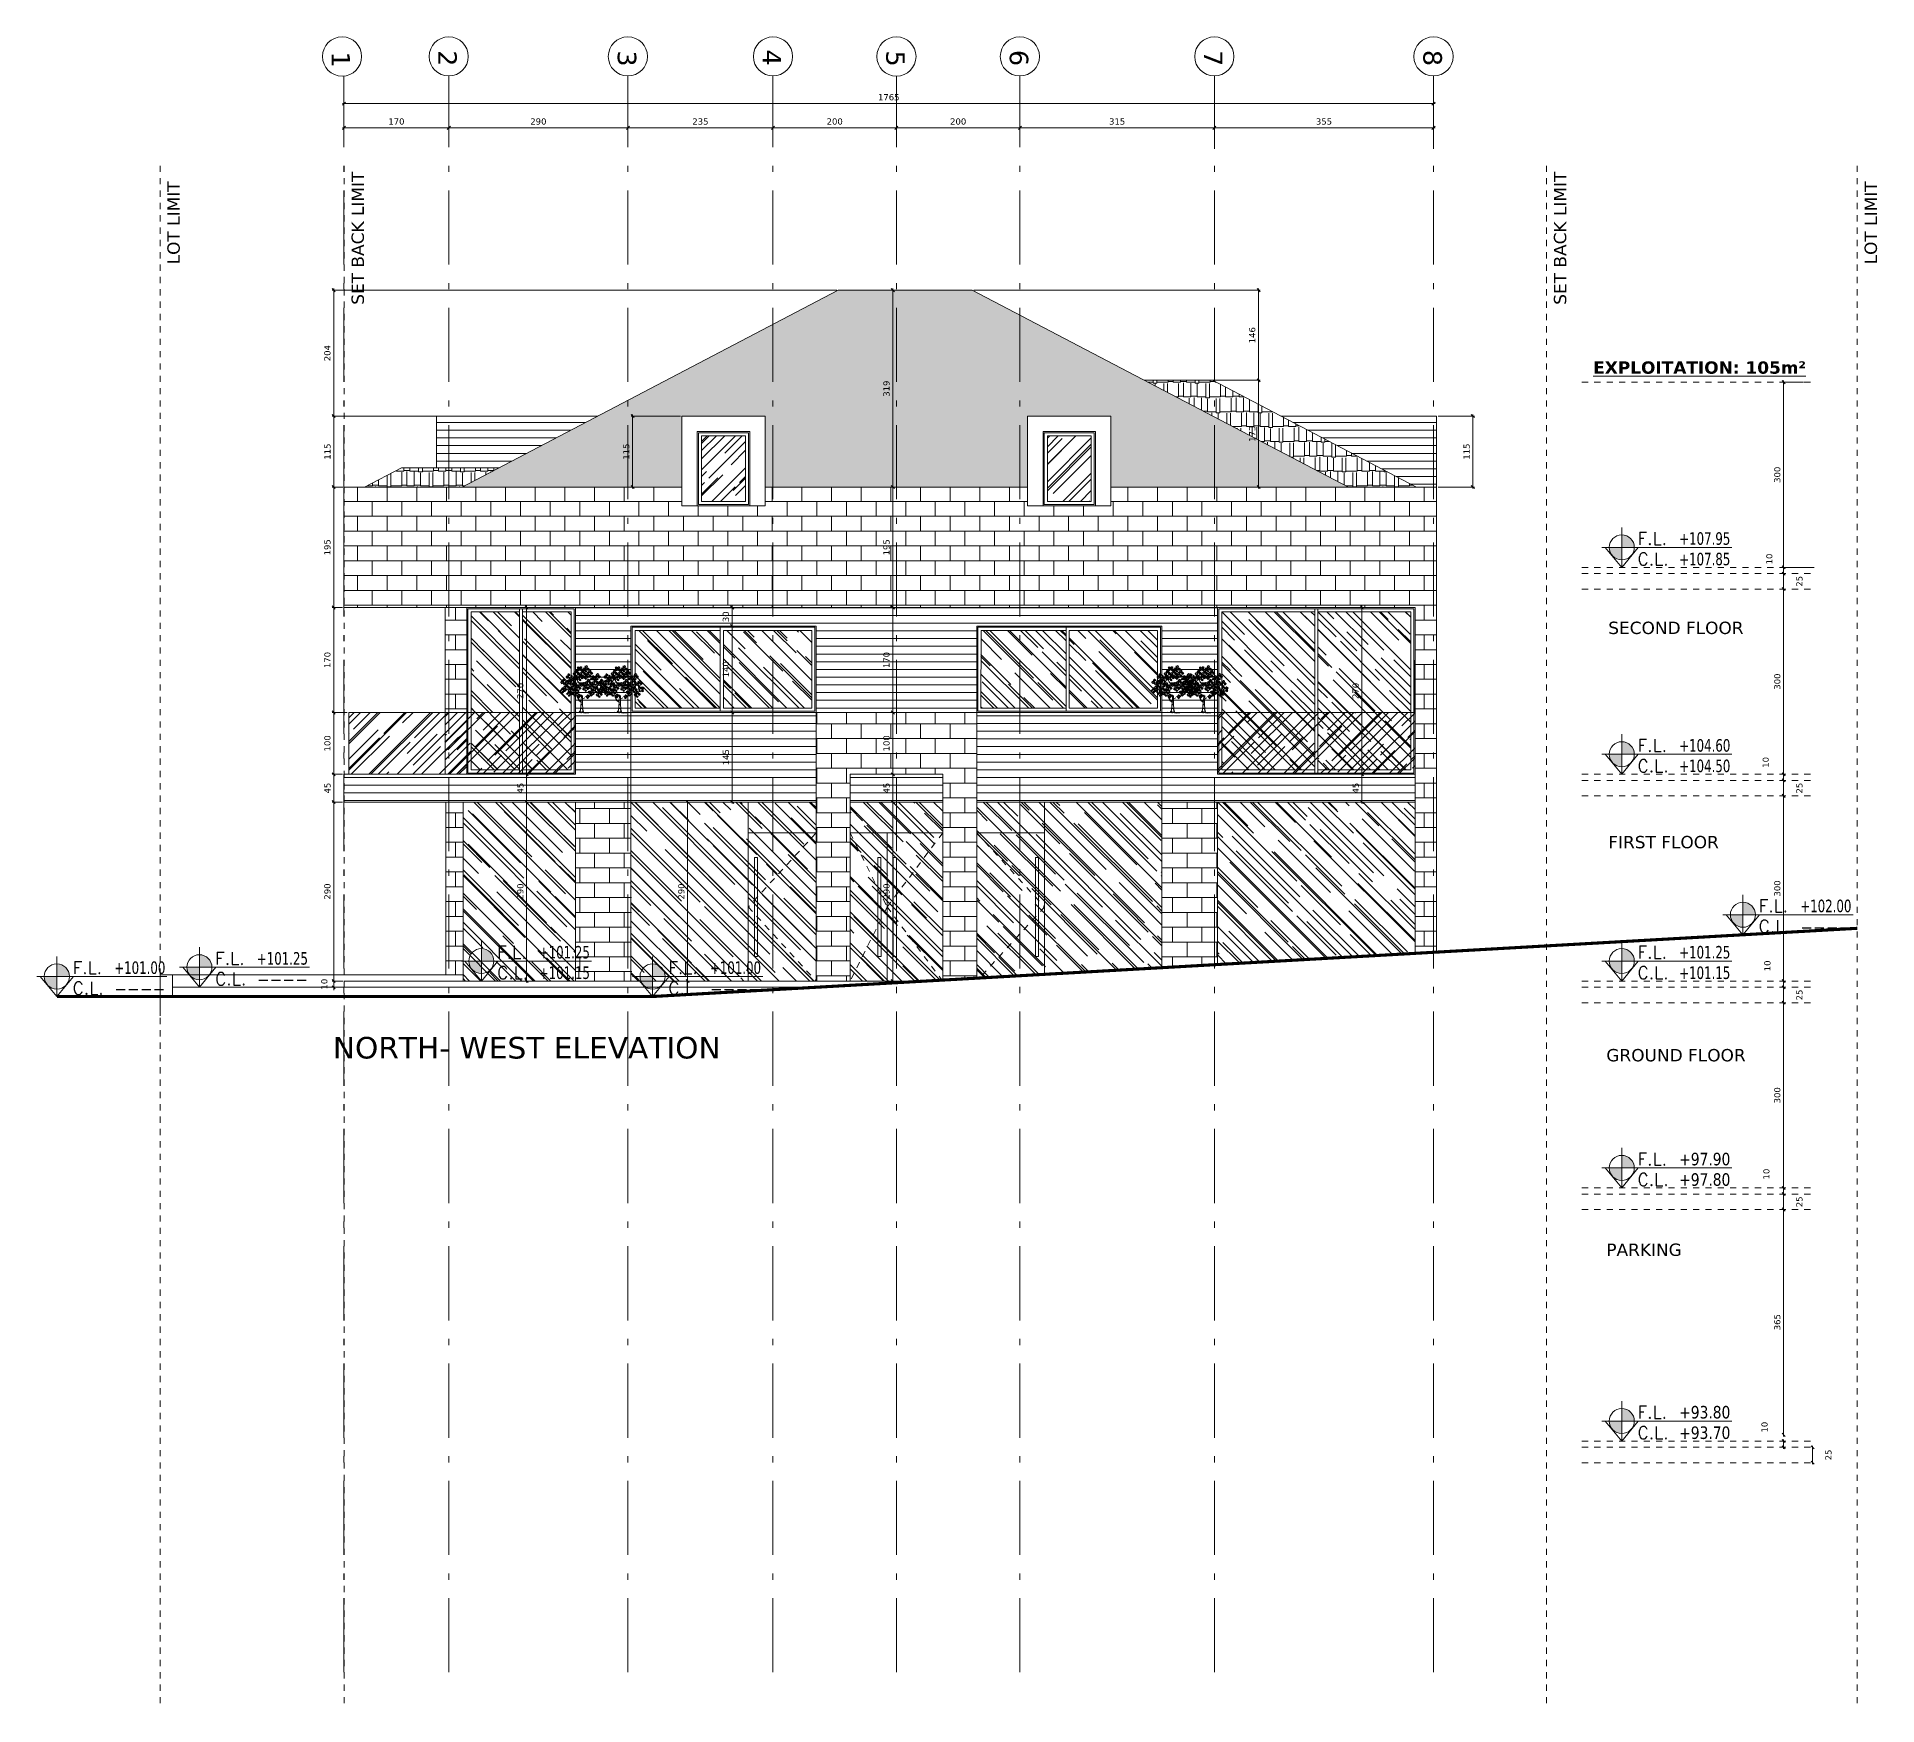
# Model space of a CAD drawing. Header units: inches. Extents: x -48 to 777, y -156 to 510.
# Drawn here: x 266.86 to 296.67, y -6.78 to 20.25 of the extents above; entities that cross this region are included whole.
import ezdxf
from ezdxf.enums import TextEntityAlignment as Align

# ---------------------------------------------------------------- set-up
doc = ezdxf.new("R2010")
doc.units = ezdxf.units.IN
doc.header["$MEASUREMENT"] = 0
for name, pattern in [('ACAD_ISO10W100', [18, 12, -3, 0, -3]), ('HIDDEN', [0.375, 0.25, -0.125]), ('NUHA', [1.45, 0.75, -0.25, 0.2, -0.25])]:
    doc.linetypes.add(name, pattern=pattern)
doc.layers.get('Defpoints').update_dxf_attribs({"lineweight": 5})
for name, color, linetype, lineweight in [('A-ANNOTATION', 34, 'Continuous', 5), ('A-AXIS ST', 251, 'ACAD_ISO10W100', 5), ('A-DIM', 9, 'Continuous', 5), ('A-HIDDEN', 254, 'HIDDEN', 5), ('A-PILLARS', 1, 'Continuous', 60), ('A-PLANTS', 3, 'Continuous', 5), ('A-SIGNS1', 20, 'Continuous', 15), ('A-SIGNS2', 30, 'Continuous', 15), ('A-TEXT', 50, 'Continuous', 15), ('A-WINDOWS', 4, 'Continuous', 20), ('D-GLASS', 171, 'Continuous', 20), ('D-METAL', 156, 'Continuous', 20), ('D-OTHERS', 77, 'Continuous', 20), ('D-STONE', 52, 'Continuous', 20), ('D-WOOD', 32, 'Continuous', 20), ('H-GLASS', 111, 'Continuous', 5), ('H-WOOD', 26, 'Continuous', 5)]:
    doc.layers.add(name, color=color, linetype=linetype, lineweight=lineweight)
doc.layers.add('H-STONE', color=7, linetype='Continuous', lineweight=5, true_color=0xc8bd6a)
doc.layers.add('HH-DARK GREY', color=7, linetype='Continuous', lineweight=5, true_color=0x404040)
doc.styles.add('ROMAND', font='verdana.ttf')
doc.styles.add('ROMANS', font='romans__.ttf', dxfattribs={"height": 0.14})
doc.dimstyles.new('M-1.50', dxfattribs={"dimtxt": 0.1, "dimasz": 0.05, "dimexe": 0.025, "dimexo": 0.025, "dimgap": 0.05, "dimtad": 1, "dimlfac": 100, "dimrnd": 0.5, "dimzin": 9, "dimdsep": 46, "dimtxsty": 'ROMAND', "dimblk": 'OBLIQUE', "dimcen": 1, "dimdle": 0.025, "dimclrd": 256, "dimclre": 256, "dimclrt": 2, "dimadec": 0, "dimazin": 0, "dimtfac": 0.666667, "dimtmove": 2, "dimatfit": 3, "dimfxl": 0.04, "dimtolj": 1, "dimtzin": 5, "dimlwd": -1, "dimlwe": -1, "dimarcsym": 0})
pattern_1 = [(135, (-0.3508, 0), (-0.6788225, 0.25455844), [4.5, -0.6, 1.5, -0.3]), (135, (-0.739, 0.17607), (-0.07000357, -0.49426764), [0.9, -0.099, 1.8, -0.225]), (135, (-0.63717, -0.07425), (-1.24521504, 0.96095812), [2.4, -0.42, 1.2, -0.3])]
pattern_2 = [(0, (-0.2008, 0), (0, 0.24), []), (90, (-0.2008, 0), (-0.24, 0.24), [0.24, -0.24])]
pattern_3 = [(180, (-0.35079, 0), (-1e-17, -0.125), [])]
pattern_4 = [(0, (-0.3508, 0), (0, 0.24), []), (90, (-0.3508, 0), (-0.24, 0.24), [0.24, -0.24])]
pattern_5 = [(45, (-0.3508, 0), (0.25455844, 0.6788225), [4.5, -0.6, 1.5, -0.3]), (45, (-0.17472, 0.3882), (-0.49426764, 0.07000357), [0.9, -0.099, 1.8, -0.225]), (45, (-0.42504, 0.28638), (0.96095812, 1.24521504), [2.4, -0.42, 1.2, -0.3])]
pattern_6 = [(0, (0, 96.73333), (0.51, 0.24), [0.12, -0.1, 0.14, -0.06, 0.18, -0.08]), (0, (0.12, 96.74333), (0.51, 0.24), [0.1, -0.38, 0.08, -0.12]), (0, (0.36, 96.71833), (0.51, 0.24), [0.06, -0.62]), (90, (0, 96.73333), (-0.17, 0.24), [0.23, -0.73]), (90, (0.12, 96.73333), (-0.17, 0.24), [0.225, -0.735]), (90, (0.22, 96.73333), (-0.17, 0.24), [0.21, -0.75]), (90, (0.36, 96.71833), (-0.17, 0.24), [0.23, -0.73]), (90, (0.42, 96.71833), (-0.17, 0.24), [0.23, -0.73]), (90, (0.6, 96.73333), (-0.17, 0.24), [0.22, -0.74])]

msp = doc.modelspace()

# ---------------------------------------------------------------- texts
at = {"layer": 'A-ANNOTATION', "char_height": 0.3, "width": 5.0170833, "attachment_point": 7, "rotation": 270, "style": 'ROMAND'}
for s, insert in [('\\pi2.407;2', (273.35806, 22.4364)), ('\\pi2.4097;3', (276.25974, 22.43641)), ('\\pi2.3951;4', (278.61125, 22.43641)), ('\\pi2.4108;5', (280.60974, 22.43499)), ('\\pi2.4024;6', (282.60974, 22.43641)), ('\\pi2.4059;7', (285.75974, 22.43641)), ('\\pi2.402;8', (289.30974, 22.43641)), ('\\pi2.4273;1', (271.62984, 22.43499))]:
    msp.add_mtext(s, dxfattribs=dict(at, insert=insert))
at = {"layer": 'A-TEXT', "char_height": 0.2, "width": 3.1472551, "attachment_point": 1, "rotation": 90, "style": 'ROMAND'}
for s, insert in [('LOT LIMIT', (268.96991, 16.56127)), ('SET BACK LIMIT', (271.95362, 15.90626)), ('SET BACK LIMIT', (291.42977, 15.90626)), ('LOT LIMIT', (296.46257, 16.56127))]:
    msp.add_mtext(s, dxfattribs=dict(at, insert=insert))
at = {"layer": 'A-TEXT', "style": 'ROMAND'}
for s, insert, char_height, width, attachment_point in [('{\\fVerdana|b1|i0|c0|p34;\\LEXPLOITATION: 105m²}', (295.51151, 14.78571), 0.2, 3.8018074, 9), ('SECOND FLOOR', (292.31012, 10.7738), 0.2, 3.1472551, 1), ('FIRST FLOOR', (292.31012, 7.30348), 0.2, 3.1472551, 1), ('NORTH- WEST ELEVATION', (271.6502, 4.04874), 0.35, 6.7333176, 1), ('GROUND FLOOR', (292.27881, 3.85258), 0.2, 3.1472551, 1), ('PARKING', (292.27881, 0.70132), 0.2, 3.1472551, 1)]:
    msp.add_mtext(s, dxfattribs=dict(at, insert=insert, char_height=char_height, width=width, attachment_point=attachment_point))

# ---------------------------------------------------------------- blocks, each defined once
blk = doc.blocks.new('GXFHGCGFCD')
at = {"layer": 'A-SIGNS1', "linetype": 'NUHA'}
h = blk.add_hatch(color=256, dxfattribs=at)
h.paths.add_polyline_path([(90.382, 61.33), (90.382, 61.17), (90.542, 61.17, 0.414214)])
h.paths.add_polyline_path([(90.382, 61.17), (90.222, 61.17, 0.414214), (90.382, 61.01)])
at = {"layer": 'A-SIGNS1'}
for p, q in [((90.382, 60.914), (90.382, 61.426)), ((90.126, 61.17), (91.79, 61.17))]:
    blk.add_line(p, q, dxfattribs=at)
blk.add_circle((90.382, 61.17), 0.16, dxfattribs=at)
blk = doc.blocks.new('DGXFHXFGDFD')
at = {"layer": 'A-SIGNS1'}
blk.add_blockref('GXFHGCGFCD', (0, 0), dxfattribs=at)
at = {"layer": 'A-SIGNS2', "linetype": 'NUHA', "style": 'ROMANS'}
for s, p in [('F.L.', (90.583, 61.203)), ('C.L.', (90.583, 60.941))]:
    blk.add_text(s, height=0.16, dxfattribs=at).set_placement(p)
at = {"layer": 'A-SIGNS2', "style": 'ROMANS', "width": 0.910135, "flags": 4}
for tag, p, p2 in [('NIV.FINI', (91.116, 61.203), (91.79, 61.203)), ('NIV.BETON', (91.116, 60.941), (91.79, 60.941))]:
    blk.add_attdef(tag, text='', height=0.16, dxfattribs=at).set_placement(p, p2, align=Align.FIT)
blk = doc.blocks.new('DRC-LEF11')
for points in [[(-325, -375), (-466, 246), (-1031, 401), (-1313, -220), (-1736, 655), (-2512, 105), (-1962, -474), (-2554, -502), (-2526, -855), (-1553, -912), (-1680, -1731), (-1383, -898), (-904, -1406), (-255, -968), (-960, -488)], [(-417, 1201), (-1003, 888), (-1201, 1883), (-369, 1747), (-799, 2129), (-683, 2586), (-117, 2558), (-83, 2361), (183, 2279), (128, 1856), (769, 1999), (639, 1297), (67, 1454), (387, 888), (81, 1263), (-144, 608), (-703, 676)], [(2388, 1443), (2085, 1029), (2097, 1454), (1689, 1326), (1881, 801), (1514, 912), (1881, 685), (1607, 352), (1736, 37), (2056, 236), (2155, 580), (2178, 107), (2575, 142), (2511, 294), (2802, 311), (2435, 807), (2808, 964)], [(1593, -1462), (1791, -2436), (1269, -2493), (1170, -1900), (747, -2451), (-57, -1843), (789, -1236), (154, -1067), (253, -291), (1226, -615), (1621, -262), (2158, -700), (1678, -1293), (2355, -1618)]]:
    blk.add_lwpolyline(points, close=True)
blk = doc.blocks.new('Trf21')
for p, q in [((-0.128, 0.511), (-0.05, 0.451)), ((-0.088, 0.721), (-0.071, 0.665)), ((-0.087, 0.727), (-0.066, 0.667)), ((-0.071, 0.665), (-0.034, 0.628)), ((-0.066, 0.667), (-0.019, 0.627)), ((0.097, 0.63), (0.07, 0.541)), ((0.371, 0.6), (0.306, 0.557)), ((-0.032, 0.01), (-0.112, 0.016)), ((-0.045, 0.009), (-0.017, 0.057)), ((-0.042, 0.034), (0.003, 0.004)), ((-0.013, 0.047), (-0.032, 0.01)), ((-0.021, 0.004), (0.008, 0.026)), ((-0.017, 0.057), (-0.001, 0.225)), ((-0.001, 0.01), (0.092, -0.007)), ((0.001, 0.247), (0.007, 0.388)), ((0.003, 0.004), (0.037, 0.028)), ((0.021, 0.296), (0.075, 0.326)), ((0.025, 0.071), (0.045, 0.002)), ((0.026, 0.193), (0.029, 0.375)), ((0.032, 0.07), (0.026, 0.193)), ((0.056, -0.001), (0.032, 0.07)), ((0.092, -0.007), (0.163, 0.004))]:
    blk.add_line(p, q)
for points in [[(-0.128, 0.511), (-0.083, 0.47)], [(0.099, 0.625), (0.081, 0.552)], [(-0.101, 0.372), (-0.041, 0.269), (-0.001, 0.247)], [(0.005, 0.225), (-0.055, 0.266), (-0.101, 0.372)]]:
    blk.add_lwpolyline(points)
for centre, radius, start, end in [((0.018, 0.125), 0.0346, 210.3847, 292.3327), ((0.018, 0.128), 0.0346, 210.3847, 292.3327), ((0.008, 0.2), 0.0222, 233.6562, 325.635), ((0.006, 0.196), 0.0222, 238.7333, 337.3259)]:
    blk.add_arc(centre, radius, start, end)
for p, xscale, yscale, zscale, rotation in [((-0.266, 0.78), 2.433024000002827e-05, 2.433024000002827e-05, 2.433024000002827e-05, 355.8174267607223), ((-0.156, 0.736), 2.433023999999771e-05, 2.433023999999771e-05, 2.433023999999771e-05, 249.2089462000762), ((-0.106, 0.858), 2.43302399999876e-05, 2.43302399999876e-05, 2.43302399999876e-05, 251.5650511771555), ((-0.032, 0.956), 2.027520000000564e-05, 2.027520000000564e-05, 2.027520000000564e-05, 206.5650511770604), ((-0.024, 0.767), 2.43302399999876e-05, 2.43302399999876e-05, 2.43302399999876e-05, 251.5650511771555), ((0.031, 0.858), 2.43302399999876e-05, 2.43302399999876e-05, 2.43302399999876e-05, 251.5650511771555), ((0.104, 0.957), 2.433023999999771e-05, 2.433023999999771e-05, 2.433023999999771e-05, 249.2089462000762), ((0.101, 0.78), 2.027520000001363e-05, 2.027520000001363e-05, 2.027520000001363e-05, 251.2400569682416), ((0.182, 0.861), 2.433023999999771e-05, 2.433023999999771e-05, 2.433023999999771e-05, 249.2089462000762), ((0.24, 0.75), 2.027519999997771e-05, 2.027519999997771e-05, 2.027519999997771e-05, 116.5650511769465), ((0.35, 0.784), 2.43302399999876e-05, 2.43302399999876e-05, 2.43302399999876e-05, 251.5650511771555), ((-0.392, 0.483), 2.027519999995158e-05, 2.027519999995158e-05, 2.027519999995158e-05, 161.5699608730971), ((-0.38, 0.664), 2.433024000002827e-05, 2.433024000002827e-05, 2.433024000002827e-05, 355.8174267607223), ((-0.316, 0.561), 2.43302399999876e-05, 2.43302399999876e-05, 2.43302399999876e-05, 251.5650511771555), ((-0.252, 0.669), 2.027520000000564e-05, 2.027520000000564e-05, 2.027520000000564e-05, 206.5650511770604), ((-0.256, 0.411), 2.027519999995158e-05, 2.027519999995158e-05, 2.027519999995158e-05, 161.5699608730971), ((-0.211, 0.503), 2.43302399999876e-05, 2.43302399999876e-05, 2.43302399999876e-05, 251.5650511771555), ((-0.144, 0.613), 2.027520000000564e-05, 2.027520000000564e-05, 2.027520000000564e-05, 206.5650511770604), ((-0.137, 0.43), 2.43302399999876e-05, 2.43302399999876e-05, 2.43302399999876e-05, 251.5650511771555), ((-0.069, 0.538), 2.43302399999876e-05, 2.43302399999876e-05, 2.43302399999876e-05, 251.5650511771555), ((-0.046, 0.364), 1.520639999998978e-05, 1.520639999998978e-05, 1.520639999998978e-05, 71.5650511771524), ((0.025, 0.617), 2.027520000000564e-05, 2.027520000000564e-05, 2.027520000000564e-05, 206.5650511770604), ((0.099, 0.534), 2.43302399999876e-05, 2.43302399999876e-05, 2.43302399999876e-05, 251.5650511771555), ((0.154, 0.66), 2.43302399999876e-05, 2.43302399999876e-05, 2.43302399999876e-05, 251.5650511771555), ((0.138, 0.347), 1.520639999998978e-05, 1.520639999998978e-05, 1.520639999998978e-05, 71.5650511771524), ((0.213, 0.434), 2.433024000000841e-05, 2.433024000000841e-05, 2.433024000000841e-05, 324.0436233204519), ((0.228, 0.566), 2.433023999999771e-05, 2.433023999999771e-05, 2.433023999999771e-05, 249.2089462000762), ((0.305, 0.663), 2.43302399999876e-05, 2.43302399999876e-05, 2.43302399999876e-05, 251.5650511771555), ((0.325, 0.509), 2.433023999999771e-05, 2.433023999999771e-05, 2.433023999999771e-05, 249.2089462000762), ((0.39, 0.406), 2.43302399999876e-05, 2.43302399999876e-05, 2.43302399999876e-05, 251.5650511771555), ((0.43, 0.635), 2.433023999999771e-05, 2.433023999999771e-05, 2.433023999999771e-05, 249.2089462000762), ((0.48, 0.512), 2.433024000003196e-05, 2.433024000003196e-05, 2.433024000003196e-05, 206.2009624171324)]:
    blk.add_blockref('DRC-LEF11', p, dxfattribs=dict(xscale=xscale, yscale=yscale, zscale=zscale, rotation=rotation))
blk = doc.blocks.new('_Oblique')
at = {"color": 0, "linetype": 'ByBlock', "lineweight": -2}
blk.add_line((-0.5, -0.5), (0.5, 0.5), dxfattribs=at)
blk = doc.blocks.new('*D637')
at = {"layer": 'A-DIM', "transparency": 16777216}
for p, q in [((271.811, 4.953), (271.64, 4.953)), ((271.811, 4.853), (271.64, 4.853)), ((271.665, 4.953), (271.665, 5.003)), ((271.665, 4.853), (271.665, 4.953)), ((271.665, 4.853), (271.665, 4.803))]:
    blk.add_line(p, q, dxfattribs=at)
at = {"layer": 'Defpoints', "color": 0, "transparency": 16777216}
for p in [(271.665, 4.953), (271.836, 4.953), (271.836, 4.853)]:
    blk.add_point(p, dxfattribs=at)
at = {"layer": 'A-DIM', "transparency": 16777216, "xscale": 0.05, "yscale": 0.05, "zscale": 0.05}
for p, rotation in [((271.665, 4.953), 270), ((271.665, 4.853), 90)]:
    blk.add_blockref('_Oblique', p, dxfattribs=dict(at, rotation=rotation))
at = {"layer": 'A-DIM', "color": 2, "transparency": 16777216, "insert": (271.513, 4.903), "char_height": 0.1, "attachment_point": 5, "rotation": 90, "style": 'ROMAND'}
blk.add_mtext('\\A1;10', dxfattribs=at)
blk = doc.blocks.new('*D638')
at = {"layer": 'A-DIM', "transparency": 16777216}
for p, q in [((271.805, 7.853), (271.64, 7.853)), ((271.665, 4.928), (271.665, 7.878)), ((271.811, 4.953), (271.64, 4.953))]:
    blk.add_line(p, q, dxfattribs=at)
at = {"layer": 'Defpoints', "color": 0, "transparency": 16777216}
for p in [(271.665, 7.853), (271.83, 7.853), (271.836, 4.953)]:
    blk.add_point(p, dxfattribs=at)
at = {"layer": 'A-DIM', "transparency": 16777216, "xscale": 0.05, "yscale": 0.05, "zscale": 0.05}
for p, rotation in [((271.665, 7.853), 90), ((271.665, 4.953), 270)]:
    blk.add_blockref('_Oblique', p, dxfattribs=dict(at, rotation=rotation))
at = {"layer": 'A-DIM', "color": 2, "transparency": 16777216, "insert": (271.563, 6.403), "char_height": 0.1, "attachment_point": 5, "rotation": 90, "style": 'ROMAND'}
blk.add_mtext('\\A1;290', dxfattribs=at)
blk = doc.blocks.new('*D639')
at = {"layer": 'A-DIM', "transparency": 16777216}
for p, q in [((271.805, 8.303), (271.64, 8.303)), ((271.665, 7.828), (271.665, 8.328)), ((271.805, 7.853), (271.64, 7.853))]:
    blk.add_line(p, q, dxfattribs=at)
at = {"layer": 'Defpoints', "color": 0, "transparency": 16777216}
for p in [(271.665, 8.303), (271.83, 8.303), (271.83, 7.853)]:
    blk.add_point(p, dxfattribs=at)
at = {"layer": 'A-DIM', "transparency": 16777216, "xscale": 0.05, "yscale": 0.05, "zscale": 0.05}
for p, rotation in [((271.665, 8.303), 90), ((271.665, 7.853), 270)]:
    blk.add_blockref('_Oblique', p, dxfattribs=dict(at, rotation=rotation))
at = {"layer": 'A-DIM', "color": 2, "transparency": 16777216, "insert": (271.564, 8.078), "char_height": 0.1, "attachment_point": 5, "rotation": 90, "style": 'ROMAND'}
blk.add_mtext('\\A1;45', dxfattribs=at)
blk = doc.blocks.new('*D640')
at = {"layer": 'A-DIM', "transparency": 16777216}
for p, q in [((271.885, 9.303), (271.64, 9.303)), ((271.665, 8.278), (271.665, 9.328)), ((271.805, 8.303), (271.64, 8.303))]:
    blk.add_line(p, q, dxfattribs=at)
at = {"layer": 'Defpoints', "color": 0, "transparency": 16777216}
for p in [(271.665, 9.303), (271.91, 9.303), (271.83, 8.303)]:
    blk.add_point(p, dxfattribs=at)
at = {"layer": 'A-DIM', "transparency": 16777216, "xscale": 0.05, "yscale": 0.05, "zscale": 0.05}
for p, rotation in [((271.665, 9.303), 90), ((271.665, 8.303), 270)]:
    blk.add_blockref('_Oblique', p, dxfattribs=dict(at, rotation=rotation))
at = {"layer": 'A-DIM', "color": 2, "transparency": 16777216, "insert": (271.563, 8.803), "char_height": 0.1, "attachment_point": 5, "rotation": 90, "style": 'ROMAND'}
blk.add_mtext('\\A1;100', dxfattribs=at)
blk = doc.blocks.new('*D641')
at = {"layer": 'A-DIM', "transparency": 16777216}
for p, q in [((271.805, 11.003), (271.64, 11.003)), ((271.665, 9.278), (271.665, 11.028)), ((271.885, 9.303), (271.64, 9.303))]:
    blk.add_line(p, q, dxfattribs=at)
at = {"layer": 'Defpoints', "color": 0, "transparency": 16777216}
for p in [(271.665, 11.003), (271.83, 11.003), (271.91, 9.303)]:
    blk.add_point(p, dxfattribs=at)
at = {"layer": 'A-DIM', "transparency": 16777216, "xscale": 0.05, "yscale": 0.05, "zscale": 0.05}
for p, rotation in [((271.665, 11.003), 90), ((271.665, 9.303), 270)]:
    blk.add_blockref('_Oblique', p, dxfattribs=dict(at, rotation=rotation))
at = {"layer": 'A-DIM', "color": 2, "transparency": 16777216, "insert": (271.563, 10.153), "char_height": 0.1, "attachment_point": 5, "rotation": 90, "style": 'ROMAND'}
blk.add_mtext('\\A1;170', dxfattribs=at)
blk = doc.blocks.new('*D642')
at = {"layer": 'A-DIM', "transparency": 16777216}
for p, q in [((271.811, 12.953), (271.64, 12.953)), ((271.665, 10.978), (271.665, 12.978)), ((271.805, 11.003), (271.64, 11.003))]:
    blk.add_line(p, q, dxfattribs=at)
at = {"layer": 'Defpoints', "color": 0, "transparency": 16777216}
for p in [(271.665, 12.953), (271.836, 12.953), (271.83, 11.003)]:
    blk.add_point(p, dxfattribs=at)
at = {"layer": 'A-DIM', "transparency": 16777216, "xscale": 0.05, "yscale": 0.05, "zscale": 0.05}
for p, rotation in [((271.665, 12.953), 90), ((271.665, 11.003), 270)]:
    blk.add_blockref('_Oblique', p, dxfattribs=dict(at, rotation=rotation))
at = {"layer": 'A-DIM', "color": 2, "transparency": 16777216, "insert": (271.563, 11.978), "char_height": 0.1, "attachment_point": 5, "rotation": 90, "style": 'ROMAND'}
blk.add_mtext('\\A1;195', dxfattribs=at)
blk = doc.blocks.new('*D643')
at = {"layer": 'A-DIM', "transparency": 16777216}
for p, q in [((273.13, 14.103), (271.64, 14.103)), ((271.665, 12.928), (271.665, 14.128)), ((271.811, 12.953), (271.64, 12.953))]:
    blk.add_line(p, q, dxfattribs=at)
at = {"layer": 'Defpoints', "color": 0, "transparency": 16777216}
for p in [(271.665, 14.103), (273.155, 14.103), (271.836, 12.953)]:
    blk.add_point(p, dxfattribs=at)
at = {"layer": 'A-DIM', "transparency": 16777216, "xscale": 0.05, "yscale": 0.05, "zscale": 0.05}
for p, rotation in [((271.665, 14.103), 90), ((271.665, 12.953), 270)]:
    blk.add_blockref('_Oblique', p, dxfattribs=dict(at, rotation=rotation))
at = {"layer": 'A-DIM', "color": 2, "transparency": 16777216, "insert": (271.564, 13.528), "char_height": 0.1, "attachment_point": 5, "rotation": 90, "style": 'ROMAND'}
blk.add_mtext('\\A1;115', dxfattribs=at)
blk = doc.blocks.new('*D644')
at = {"layer": 'A-DIM', "transparency": 16777216}
for p, q in [((279.813, 16.143), (271.64, 16.143)), ((271.665, 14.078), (271.665, 16.168)), ((274.981, 14.103), (271.64, 14.103))]:
    blk.add_line(p, q, dxfattribs=at)
at = {"layer": 'Defpoints', "color": 0, "transparency": 16777216}
for p in [(271.665, 16.143), (279.838, 16.143), (275.006, 14.103)]:
    blk.add_point(p, dxfattribs=at)
at = {"layer": 'A-DIM', "transparency": 16777216, "xscale": 0.05, "yscale": 0.05, "zscale": 0.05}
for p, rotation in [((271.665, 16.143), 90), ((271.665, 14.103), 270)]:
    blk.add_blockref('_Oblique', p, dxfattribs=dict(at, rotation=rotation))
at = {"layer": 'A-DIM', "color": 2, "transparency": 16777216, "insert": (271.563, 15.123), "char_height": 0.1, "attachment_point": 5, "rotation": 90, "style": 'ROMAND'}
blk.add_mtext('\\A1;204', dxfattribs=at)
blk = doc.blocks.new('*D645')
at = {"layer": 'A-DIM', "transparency": 16777216}
for p, q in [((281.19, 16.143), (280.696, 16.143)), ((280.721, 16.168), (280.721, 12.928)), ((281.2, 12.953), (280.696, 12.953))]:
    blk.add_line(p, q, dxfattribs=at)
at = {"layer": 'Defpoints', "color": 0, "transparency": 16777216}
for p in [(281.215, 16.143), (280.721, 12.953), (281.225, 12.953)]:
    blk.add_point(p, dxfattribs=at)
at = {"layer": 'A-DIM', "transparency": 16777216, "xscale": 0.05, "yscale": 0.05, "zscale": 0.05}
for p, rotation in [((280.721, 16.143), 90), ((280.721, 12.953), 270)]:
    blk.add_blockref('_Oblique', p, dxfattribs=dict(at, rotation=rotation))
at = {"layer": 'A-DIM', "color": 2, "transparency": 16777216, "insert": (280.619, 14.548), "char_height": 0.1, "attachment_point": 5, "rotation": 90, "style": 'ROMAND'}
blk.add_mtext('\\A1;319', dxfattribs=at)
blk = doc.blocks.new('*D646')
at = {"layer": 'A-DIM', "transparency": 16777216}
for p, q in [((281.2, 12.953), (280.696, 12.953)), ((280.721, 12.978), (280.721, 10.978)), ((281.061, 11.003), (280.696, 11.003))]:
    blk.add_line(p, q, dxfattribs=at)
at = {"layer": 'Defpoints', "color": 0, "transparency": 16777216}
for p in [(281.225, 12.953), (280.721, 11.003), (281.086, 11.003)]:
    blk.add_point(p, dxfattribs=at)
at = {"layer": 'A-DIM', "transparency": 16777216, "xscale": 0.05, "yscale": 0.05, "zscale": 0.05}
for p, rotation in [((280.721, 12.953), 90), ((280.721, 11.003), 270)]:
    blk.add_blockref('_Oblique', p, dxfattribs=dict(at, rotation=rotation))
at = {"layer": 'A-DIM', "color": 2, "transparency": 16777216, "insert": (280.619, 11.978), "char_height": 0.1, "attachment_point": 5, "rotation": 90, "style": 'ROMAND'}
blk.add_mtext('\\A1;195', dxfattribs=at)
blk = doc.blocks.new('*D647')
at = {"layer": 'A-DIM', "transparency": 16777216}
for p, q in [((281.061, 11.003), (280.696, 11.003)), ((280.721, 11.028), (280.721, 9.278)), ((281.031, 9.303), (280.696, 9.303))]:
    blk.add_line(p, q, dxfattribs=at)
at = {"layer": 'Defpoints', "color": 0, "transparency": 16777216}
for p in [(281.086, 11.003), (280.721, 9.303), (281.056, 9.303)]:
    blk.add_point(p, dxfattribs=at)
at = {"layer": 'A-DIM', "transparency": 16777216, "xscale": 0.05, "yscale": 0.05, "zscale": 0.05}
for p, rotation in [((280.721, 11.003), 90), ((280.721, 9.303), 270)]:
    blk.add_blockref('_Oblique', p, dxfattribs=dict(at, rotation=rotation))
at = {"layer": 'A-DIM', "color": 2, "transparency": 16777216, "insert": (280.619, 10.153), "char_height": 0.1, "attachment_point": 5, "rotation": 90, "style": 'ROMAND'}
blk.add_mtext('\\A1;170', dxfattribs=at)
blk = doc.blocks.new('*D648')
at = {"layer": 'A-DIM', "transparency": 16777216}
for p, q in [((281.031, 9.303), (280.696, 9.303)), ((280.721, 9.328), (280.721, 8.278)), ((280.984, 8.303), (280.696, 8.303))]:
    blk.add_line(p, q, dxfattribs=at)
at = {"layer": 'Defpoints', "color": 0, "transparency": 16777216}
for p in [(281.056, 9.303), (280.721, 8.303), (281.009, 8.303)]:
    blk.add_point(p, dxfattribs=at)
at = {"layer": 'A-DIM', "transparency": 16777216, "xscale": 0.05, "yscale": 0.05, "zscale": 0.05}
for p, rotation in [((280.721, 9.303), 90), ((280.721, 8.303), 270)]:
    blk.add_blockref('_Oblique', p, dxfattribs=dict(at, rotation=rotation))
at = {"layer": 'A-DIM', "color": 2, "transparency": 16777216, "insert": (280.619, 8.803), "char_height": 0.1, "attachment_point": 5, "rotation": 90, "style": 'ROMAND'}
blk.add_mtext('\\A1;100', dxfattribs=at)
blk = doc.blocks.new('*D649')
at = {"layer": 'A-DIM', "transparency": 16777216}
for p, q in [((280.984, 8.303), (280.696, 8.303)), ((280.721, 8.328), (280.721, 7.828)), ((280.922, 7.853), (280.696, 7.853))]:
    blk.add_line(p, q, dxfattribs=at)
at = {"layer": 'Defpoints', "color": 0, "transparency": 16777216}
for p in [(281.009, 8.303), (280.721, 7.853), (280.947, 7.853)]:
    blk.add_point(p, dxfattribs=at)
at = {"layer": 'A-DIM', "transparency": 16777216, "xscale": 0.05, "yscale": 0.05, "zscale": 0.05}
for p, rotation in [((280.721, 8.303), 90), ((280.721, 7.853), 270)]:
    blk.add_blockref('_Oblique', p, dxfattribs=dict(at, rotation=rotation))
at = {"layer": 'A-DIM', "color": 2, "transparency": 16777216, "insert": (280.62, 8.078), "char_height": 0.1, "attachment_point": 5, "rotation": 90, "style": 'ROMAND'}
blk.add_mtext('\\A1;45', dxfattribs=at)
blk = doc.blocks.new('*D650')
at = {"layer": 'A-DIM', "transparency": 16777216}
for p, q in [((280.922, 7.853), (280.696, 7.853)), ((280.721, 7.878), (280.721, 4.928)), ((280.508, 4.953), (280.746, 4.953))]:
    blk.add_line(p, q, dxfattribs=at)
at = {"layer": 'Defpoints', "color": 0, "transparency": 16777216}
for p in [(280.947, 7.853), (280.483, 4.953), (280.721, 4.953)]:
    blk.add_point(p, dxfattribs=at)
at = {"layer": 'A-DIM', "transparency": 16777216, "xscale": 0.05, "yscale": 0.05, "zscale": 0.05}
for p, rotation in [((280.721, 7.853), 90), ((280.721, 4.953), 270)]:
    blk.add_blockref('_Oblique', p, dxfattribs=dict(at, rotation=rotation))
at = {"layer": 'A-DIM', "color": 2, "transparency": 16777216, "insert": (280.619, 6.403), "char_height": 0.1, "attachment_point": 5, "rotation": 90, "style": 'ROMAND'}
blk.add_mtext('\\A1;290', dxfattribs=at)
blk = doc.blocks.new('*D651')
at = {"layer": 'A-DIM', "transparency": 16777216}
for p, q in [((277.661, 7.853), (277.373, 7.853)), ((277.398, 4.928), (277.398, 7.878)), ((277.661, 4.953), (277.373, 4.953))]:
    blk.add_line(p, q, dxfattribs=at)
at = {"layer": 'Defpoints', "color": 0, "transparency": 16777216}
for p in [(277.398, 7.853), (277.686, 7.853), (277.686, 4.953)]:
    blk.add_point(p, dxfattribs=at)
at = {"layer": 'A-DIM', "transparency": 16777216, "xscale": 0.05, "yscale": 0.05, "zscale": 0.05}
for p, rotation in [((277.398, 7.853), 90), ((277.398, 4.953), 270)]:
    blk.add_blockref('_Oblique', p, dxfattribs=dict(at, rotation=rotation))
at = {"layer": 'A-DIM', "color": 2, "transparency": 16777216, "insert": (277.296, 6.403), "char_height": 0.1, "attachment_point": 5, "rotation": 90, "style": 'ROMAND'}
blk.add_mtext('\\A1;290', dxfattribs=at)
blk = doc.blocks.new('*D652')
at = {"layer": 'A-DIM', "transparency": 16777216}
for p, q in [((278.275, 9.303), (278.094, 9.303)), ((278.119, 7.828), (278.119, 9.328)), ((278.275, 7.853), (278.094, 7.853))]:
    blk.add_line(p, q, dxfattribs=at)
at = {"layer": 'Defpoints', "color": 0, "transparency": 16777216}
for p in [(278.119, 9.303), (278.3, 9.303), (278.3, 7.853)]:
    blk.add_point(p, dxfattribs=at)
at = {"layer": 'A-DIM', "transparency": 16777216, "xscale": 0.05, "yscale": 0.05, "zscale": 0.05}
for p, rotation in [((278.119, 9.303), 90), ((278.119, 7.853), 270)]:
    blk.add_blockref('_Oblique', p, dxfattribs=dict(at, rotation=rotation))
at = {"layer": 'A-DIM', "color": 2, "transparency": 16777216, "insert": (278.018, 8.578), "char_height": 0.1, "attachment_point": 5, "rotation": 90, "style": 'ROMAND'}
blk.add_mtext('\\A1;145', dxfattribs=at)
blk = doc.blocks.new('*D653')
at = {"layer": 'A-DIM', "transparency": 16777216}
for p, q in [((278.497, 10.703), (278.094, 10.703)), ((278.119, 9.278), (278.119, 10.728)), ((278.275, 9.303), (278.094, 9.303))]:
    blk.add_line(p, q, dxfattribs=at)
at = {"layer": 'Defpoints', "color": 0, "transparency": 16777216}
for p in [(278.119, 10.703), (278.522, 10.703), (278.3, 9.303)]:
    blk.add_point(p, dxfattribs=at)
at = {"layer": 'A-DIM', "transparency": 16777216, "xscale": 0.05, "yscale": 0.05, "zscale": 0.05}
for p, rotation in [((278.119, 10.703), 90), ((278.119, 9.303), 270)]:
    blk.add_blockref('_Oblique', p, dxfattribs=dict(at, rotation=rotation))
at = {"layer": 'A-DIM', "color": 2, "transparency": 16777216, "insert": (278.017, 10.003), "char_height": 0.1, "attachment_point": 5, "rotation": 90, "style": 'ROMAND'}
blk.add_mtext('\\A1;140', dxfattribs=at)
blk = doc.blocks.new('*D654')
at = {"layer": 'A-DIM', "transparency": 16777216}
for p, q in [((278.313, 11.003), (278.094, 11.003)), ((278.119, 10.678), (278.119, 11.028)), ((278.497, 10.703), (278.094, 10.703))]:
    blk.add_line(p, q, dxfattribs=at)
at = {"layer": 'Defpoints', "color": 0, "transparency": 16777216}
for p in [(278.119, 11.003), (278.338, 11.003), (278.522, 10.703)]:
    blk.add_point(p, dxfattribs=at)
at = {"layer": 'A-DIM', "transparency": 16777216, "xscale": 0.05, "yscale": 0.05, "zscale": 0.05}
for p, rotation in [((278.119, 11.003), 90), ((278.119, 10.703), 270)]:
    blk.add_blockref('_Oblique', p, dxfattribs=dict(at, rotation=rotation))
at = {"layer": 'A-DIM', "color": 2, "transparency": 16777216, "insert": (278.017, 10.853), "char_height": 0.1, "attachment_point": 5, "rotation": 90, "style": 'ROMAND'}
blk.add_mtext('\\A1;30', dxfattribs=at)
blk = doc.blocks.new('*D655')
at = {"layer": 'A-DIM', "transparency": 16777216}
for p, q in [((277.28, 14.103), (276.481, 14.103)), ((276.506, 12.928), (276.506, 14.128)), ((277.28, 12.953), (276.481, 12.953))]:
    blk.add_line(p, q, dxfattribs=at)
at = {"layer": 'Defpoints', "color": 0, "transparency": 16777216}
for p in [(276.506, 14.103), (277.305, 14.103), (277.305, 12.953)]:
    blk.add_point(p, dxfattribs=at)
at = {"layer": 'A-DIM', "transparency": 16777216, "xscale": 0.05, "yscale": 0.05, "zscale": 0.05}
for p, rotation in [((276.506, 14.103), 90), ((276.506, 12.953), 270)]:
    blk.add_blockref('_Oblique', p, dxfattribs=dict(at, rotation=rotation))
at = {"layer": 'A-DIM', "color": 2, "transparency": 16777216, "insert": (276.405, 13.528), "char_height": 0.1, "attachment_point": 5, "rotation": 90, "style": 'ROMAND'}
blk.add_mtext('\\A1;115', dxfattribs=at)
blk = doc.blocks.new('*D656')
at = {"layer": 'A-DIM', "transparency": 16777216}
for p, q in [((288.597, 11.003), (288.295, 11.003)), ((288.32, 11.028), (288.32, 8.278)), ((288.597, 8.303), (288.295, 8.303))]:
    blk.add_line(p, q, dxfattribs=at)
at = {"layer": 'Defpoints', "color": 0, "transparency": 16777216}
for p in [(288.622, 11.003), (288.32, 8.303), (288.622, 8.303)]:
    blk.add_point(p, dxfattribs=at)
at = {"layer": 'A-DIM', "transparency": 16777216, "xscale": 0.05, "yscale": 0.05, "zscale": 0.05}
for p, rotation in [((288.32, 11.003), 90), ((288.32, 8.303), 270)]:
    blk.add_blockref('_Oblique', p, dxfattribs=dict(at, rotation=rotation))
at = {"layer": 'A-DIM', "color": 2, "transparency": 16777216, "insert": (288.218, 9.653), "char_height": 0.1, "attachment_point": 5, "rotation": 90, "style": 'ROMAND'}
blk.add_mtext('\\A1;270', dxfattribs=at)
blk = doc.blocks.new('*D657')
at = {"layer": 'A-DIM', "transparency": 16777216}
for p, q in [((288.597, 8.303), (288.295, 8.303)), ((288.32, 8.328), (288.32, 7.828)), ((288.473, 7.853), (288.295, 7.853))]:
    blk.add_line(p, q, dxfattribs=at)
at = {"layer": 'Defpoints', "color": 0, "transparency": 16777216}
for p in [(288.622, 8.303), (288.32, 7.853), (288.498, 7.853)]:
    blk.add_point(p, dxfattribs=at)
at = {"layer": 'A-DIM', "transparency": 16777216, "xscale": 0.05, "yscale": 0.05, "zscale": 0.05}
for p, rotation in [((288.32, 8.303), 90), ((288.32, 7.853), 270)]:
    blk.add_blockref('_Oblique', p, dxfattribs=dict(at, rotation=rotation))
at = {"layer": 'A-DIM', "color": 2, "transparency": 16777216, "insert": (288.219, 8.078), "char_height": 0.1, "attachment_point": 5, "rotation": 90, "style": 'ROMAND'}
blk.add_mtext('\\A1;45', dxfattribs=at)
blk = doc.blocks.new('*D658')
at = {"layer": 'A-DIM', "transparency": 16777216}
for p, q in [((282.033, 16.143), (286.671, 16.143)), ((286.646, 16.168), (286.646, 14.658)), ((285.78, 14.683), (286.671, 14.683))]:
    blk.add_line(p, q, dxfattribs=at)
at = {"layer": 'Defpoints', "color": 0, "transparency": 16777216}
for p in [(282.008, 16.143), (285.755, 14.683), (286.646, 14.683)]:
    blk.add_point(p, dxfattribs=at)
at = {"layer": 'A-DIM', "transparency": 16777216, "xscale": 0.05, "yscale": 0.05, "zscale": 0.05}
for p, rotation in [((286.646, 16.143), 90), ((286.646, 14.683), 270)]:
    blk.add_blockref('_Oblique', p, dxfattribs=dict(at, rotation=rotation))
at = {"layer": 'A-DIM', "color": 2, "transparency": 16777216, "insert": (286.544, 15.413), "char_height": 0.1, "attachment_point": 5, "rotation": 90, "style": 'ROMAND'}
blk.add_mtext('\\A1;146', dxfattribs=at)
blk = doc.blocks.new('*D659')
at = {"layer": 'A-DIM', "transparency": 16777216}
for p, q in [((285.78, 14.683), (286.671, 14.683)), ((286.646, 14.708), (286.646, 12.928)), ((285.775, 12.953), (286.671, 12.953))]:
    blk.add_line(p, q, dxfattribs=at)
at = {"layer": 'Defpoints', "color": 0, "transparency": 16777216}
for p in [(285.755, 14.683), (285.75, 12.953), (286.646, 12.953)]:
    blk.add_point(p, dxfattribs=at)
at = {"layer": 'A-DIM', "transparency": 16777216, "xscale": 0.05, "yscale": 0.05, "zscale": 0.05}
for p, rotation in [((286.646, 14.683), 90), ((286.646, 12.953), 270)]:
    blk.add_blockref('_Oblique', p, dxfattribs=dict(at, rotation=rotation))
at = {"layer": 'A-DIM', "color": 2, "transparency": 16777216, "insert": (286.544, 13.818), "char_height": 0.1, "attachment_point": 5, "rotation": 90, "style": 'ROMAND'}
blk.add_mtext('\\A1;173', dxfattribs=at)
blk = doc.blocks.new('*D660')
at = {"layer": 'A-DIM', "transparency": 16777216}
for p, q in [((289.555, 14.103), (290.142, 14.103)), ((290.117, 14.128), (290.117, 12.928)), ((289.555, 12.953), (290.142, 12.953))]:
    blk.add_line(p, q, dxfattribs=at)
at = {"layer": 'Defpoints', "color": 0, "transparency": 16777216}
for p in [(289.53, 14.103), (289.53, 12.953), (290.117, 12.953)]:
    blk.add_point(p, dxfattribs=at)
at = {"layer": 'A-DIM', "transparency": 16777216, "xscale": 0.05, "yscale": 0.05, "zscale": 0.05}
for p, rotation in [((290.117, 14.103), 90), ((290.117, 12.953), 270)]:
    blk.add_blockref('_Oblique', p, dxfattribs=dict(at, rotation=rotation))
at = {"layer": 'A-DIM', "color": 2, "transparency": 16777216, "insert": (290.016, 13.528), "char_height": 0.1, "attachment_point": 5, "rotation": 90, "style": 'ROMAND'}
blk.add_mtext('\\A1;115', dxfattribs=at)
blk = doc.blocks.new('*D661')
at = {"layer": 'A-DIM', "transparency": 16777216}
for p, q in [((274.961, 7.853), (274.765, 7.853)), ((274.79, 4.928), (274.79, 7.878)), ((274.961, 4.953), (274.765, 4.953))]:
    blk.add_line(p, q, dxfattribs=at)
at = {"layer": 'Defpoints', "color": 0, "transparency": 16777216}
for p in [(274.79, 7.853), (274.986, 7.853), (274.986, 4.953)]:
    blk.add_point(p, dxfattribs=at)
at = {"layer": 'A-DIM', "transparency": 16777216, "xscale": 0.05, "yscale": 0.05, "zscale": 0.05}
for p, rotation in [((274.79, 7.853), 90), ((274.79, 4.953), 270)]:
    blk.add_blockref('_Oblique', p, dxfattribs=dict(at, rotation=rotation))
at = {"layer": 'A-DIM', "color": 2, "transparency": 16777216, "insert": (274.688, 6.403), "char_height": 0.1, "attachment_point": 5, "rotation": 90, "style": 'ROMAND'}
blk.add_mtext('\\A1;290', dxfattribs=at)
blk = doc.blocks.new('*D662')
at = {"layer": 'A-DIM', "transparency": 16777216}
for p, q in [((274.867, 8.303), (274.765, 8.303)), ((274.79, 7.828), (274.79, 8.328)), ((274.961, 7.853), (274.765, 7.853))]:
    blk.add_line(p, q, dxfattribs=at)
at = {"layer": 'Defpoints', "color": 0, "transparency": 16777216}
for p in [(274.79, 8.303), (274.892, 8.303), (274.986, 7.853)]:
    blk.add_point(p, dxfattribs=at)
at = {"layer": 'A-DIM', "transparency": 16777216, "xscale": 0.05, "yscale": 0.05, "zscale": 0.05}
for p, rotation in [((274.79, 8.303), 90), ((274.79, 7.853), 270)]:
    blk.add_blockref('_Oblique', p, dxfattribs=dict(at, rotation=rotation))
at = {"layer": 'A-DIM', "color": 2, "transparency": 16777216, "insert": (274.689, 8.078), "char_height": 0.1, "attachment_point": 5, "rotation": 90, "style": 'ROMAND'}
blk.add_mtext('\\A1;45', dxfattribs=at)
blk = doc.blocks.new('*D663')
at = {"layer": 'A-DIM', "transparency": 16777216}
for p, q in [((275.01, 11.003), (274.765, 11.003)), ((274.79, 8.278), (274.79, 11.028)), ((274.867, 8.303), (274.765, 8.303))]:
    blk.add_line(p, q, dxfattribs=at)
at = {"layer": 'Defpoints', "color": 0, "transparency": 16777216}
for p in [(274.79, 11.003), (275.035, 11.003), (274.892, 8.303)]:
    blk.add_point(p, dxfattribs=at)
at = {"layer": 'A-DIM', "transparency": 16777216, "xscale": 0.05, "yscale": 0.05, "zscale": 0.05}
for p, rotation in [((274.79, 11.003), 90), ((274.79, 8.303), 270)]:
    blk.add_blockref('_Oblique', p, dxfattribs=dict(at, rotation=rotation))
at = {"layer": 'A-DIM', "color": 2, "transparency": 16777216, "insert": (274.688, 9.653), "char_height": 0.1, "attachment_point": 5, "rotation": 90, "style": 'ROMAND'}
blk.add_mtext('\\A1;270', dxfattribs=at)
blk = doc.blocks.new('*D814')
at = {"layer": 'A-DIM', "transparency": 16777216}
for p, q in [((285.93, 18.434), (285.93, 18.797)), ((289.48, 18.434), (289.48, 18.797)), ((289.505, 18.772), (285.905, 18.772))]:
    blk.add_line(p, q, dxfattribs=at)
at = {"layer": 'Defpoints', "color": 0, "transparency": 16777216}
for p in [(285.93, 18.772), (285.93, 18.409), (289.48, 18.409)]:
    blk.add_point(p, dxfattribs=at)
at = {"layer": 'A-DIM', "transparency": 16777216, "xscale": 0.05, "yscale": 0.05, "zscale": 0.05, "rotation": 180}
blk.add_blockref('_Oblique', (285.93, 18.772), dxfattribs=at)
at = {"layer": 'A-DIM', "transparency": 16777216, "xscale": 0.05, "yscale": 0.05, "zscale": 0.05}
blk.add_blockref('_Oblique', (289.48, 18.772), dxfattribs=at)
at = {"layer": 'A-DIM', "color": 2, "transparency": 16777216, "insert": (287.705, 18.874), "char_height": 0.1, "attachment_point": 5, "style": 'ROMAND'}
blk.add_mtext('\\A1;355', dxfattribs=at)
blk = doc.blocks.new('*D815')
at = {"layer": 'A-DIM', "transparency": 16777216}
for p, q in [((282.78, 18.566), (282.78, 18.797)), ((285.93, 18.434), (285.93, 18.797)), ((285.955, 18.772), (282.755, 18.772))]:
    blk.add_line(p, q, dxfattribs=at)
at = {"layer": 'Defpoints', "color": 0, "transparency": 16777216}
for p in [(282.78, 18.772), (282.78, 18.541), (285.93, 18.409)]:
    blk.add_point(p, dxfattribs=at)
at = {"layer": 'A-DIM', "transparency": 16777216, "xscale": 0.05, "yscale": 0.05, "zscale": 0.05, "rotation": 180}
blk.add_blockref('_Oblique', (282.78, 18.772), dxfattribs=at)
at = {"layer": 'A-DIM', "transparency": 16777216, "xscale": 0.05, "yscale": 0.05, "zscale": 0.05}
blk.add_blockref('_Oblique', (285.93, 18.772), dxfattribs=at)
at = {"layer": 'A-DIM', "color": 2, "transparency": 16777216, "insert": (284.355, 18.874), "char_height": 0.1, "attachment_point": 5, "style": 'ROMAND'}
blk.add_mtext('\\A1;315', dxfattribs=at)
blk = doc.blocks.new('*D816')
at = {"layer": 'A-DIM', "transparency": 16777216}
for p, q in [((280.78, 18.632), (280.78, 18.797)), ((282.78, 18.566), (282.78, 18.797)), ((282.805, 18.772), (280.755, 18.772))]:
    blk.add_line(p, q, dxfattribs=at)
at = {"layer": 'Defpoints', "color": 0, "transparency": 16777216}
for p in [(280.78, 18.772), (280.78, 18.607), (282.78, 18.541)]:
    blk.add_point(p, dxfattribs=at)
at = {"layer": 'A-DIM', "transparency": 16777216, "xscale": 0.05, "yscale": 0.05, "zscale": 0.05, "rotation": 180}
blk.add_blockref('_Oblique', (280.78, 18.772), dxfattribs=at)
at = {"layer": 'A-DIM', "transparency": 16777216, "xscale": 0.05, "yscale": 0.05, "zscale": 0.05}
blk.add_blockref('_Oblique', (282.78, 18.772), dxfattribs=at)
at = {"layer": 'A-DIM', "color": 2, "transparency": 16777216, "insert": (281.78, 18.874), "char_height": 0.1, "attachment_point": 5, "style": 'ROMAND'}
blk.add_mtext('\\A1;200', dxfattribs=at)
blk = doc.blocks.new('*D817')
at = {"layer": 'A-DIM', "transparency": 16777216}
for p, q in [((278.78, 18.632), (278.78, 18.797)), ((280.78, 18.632), (280.78, 18.797)), ((280.805, 18.772), (278.755, 18.772))]:
    blk.add_line(p, q, dxfattribs=at)
at = {"layer": 'Defpoints', "color": 0, "transparency": 16777216}
for p in [(278.78, 18.772), (278.78, 18.607), (280.78, 18.607)]:
    blk.add_point(p, dxfattribs=at)
at = {"layer": 'A-DIM', "transparency": 16777216, "xscale": 0.05, "yscale": 0.05, "zscale": 0.05, "rotation": 180}
blk.add_blockref('_Oblique', (278.78, 18.772), dxfattribs=at)
at = {"layer": 'A-DIM', "transparency": 16777216, "xscale": 0.05, "yscale": 0.05, "zscale": 0.05}
blk.add_blockref('_Oblique', (280.78, 18.772), dxfattribs=at)
at = {"layer": 'A-DIM', "color": 2, "transparency": 16777216, "insert": (279.78, 18.874), "char_height": 0.1, "attachment_point": 5, "style": 'ROMAND'}
blk.add_mtext('\\A1;200', dxfattribs=at)
blk = doc.blocks.new('*D818')
at = {"layer": 'A-DIM', "transparency": 16777216}
for p, q in [((276.43, 18.632), (276.43, 18.797)), ((278.78, 18.632), (278.78, 18.797)), ((278.805, 18.772), (276.405, 18.772))]:
    blk.add_line(p, q, dxfattribs=at)
at = {"layer": 'Defpoints', "color": 0, "transparency": 16777216}
for p in [(276.43, 18.772), (276.43, 18.607), (278.78, 18.607)]:
    blk.add_point(p, dxfattribs=at)
at = {"layer": 'A-DIM', "transparency": 16777216, "xscale": 0.05, "yscale": 0.05, "zscale": 0.05, "rotation": 180}
blk.add_blockref('_Oblique', (276.43, 18.772), dxfattribs=at)
at = {"layer": 'A-DIM', "transparency": 16777216, "xscale": 0.05, "yscale": 0.05, "zscale": 0.05}
blk.add_blockref('_Oblique', (278.78, 18.772), dxfattribs=at)
at = {"layer": 'A-DIM', "color": 2, "transparency": 16777216, "insert": (277.605, 18.874), "char_height": 0.1, "attachment_point": 5, "style": 'ROMAND'}
blk.add_mtext('\\A1;235', dxfattribs=at)
blk = doc.blocks.new('*D819')
at = {"layer": 'A-DIM', "transparency": 16777216}
for p, q in [((273.53, 18.65), (273.53, 18.797)), ((276.43, 18.632), (276.43, 18.797)), ((276.455, 18.772), (273.505, 18.772))]:
    blk.add_line(p, q, dxfattribs=at)
at = {"layer": 'Defpoints', "color": 0, "transparency": 16777216}
for p in [(273.53, 18.772), (273.53, 18.625), (276.43, 18.607)]:
    blk.add_point(p, dxfattribs=at)
at = {"layer": 'A-DIM', "transparency": 16777216, "xscale": 0.05, "yscale": 0.05, "zscale": 0.05, "rotation": 180}
blk.add_blockref('_Oblique', (273.53, 18.772), dxfattribs=at)
at = {"layer": 'A-DIM', "transparency": 16777216, "xscale": 0.05, "yscale": 0.05, "zscale": 0.05}
blk.add_blockref('_Oblique', (276.43, 18.772), dxfattribs=at)
at = {"layer": 'A-DIM', "color": 2, "transparency": 16777216, "insert": (274.98, 18.874), "char_height": 0.1, "attachment_point": 5, "style": 'ROMAND'}
blk.add_mtext('\\A1;290', dxfattribs=at)
blk = doc.blocks.new('*D820')
at = {"layer": 'A-DIM', "transparency": 16777216}
for p, q in [((271.83, 18.603), (271.83, 18.797)), ((273.53, 18.65), (273.53, 18.797)), ((273.555, 18.772), (271.805, 18.772))]:
    blk.add_line(p, q, dxfattribs=at)
at = {"layer": 'Defpoints', "color": 0, "transparency": 16777216}
for p in [(271.83, 18.772), (271.83, 18.578), (273.53, 18.625)]:
    blk.add_point(p, dxfattribs=at)
at = {"layer": 'A-DIM', "transparency": 16777216, "xscale": 0.05, "yscale": 0.05, "zscale": 0.05, "rotation": 180}
blk.add_blockref('_Oblique', (271.83, 18.772), dxfattribs=at)
at = {"layer": 'A-DIM', "transparency": 16777216, "xscale": 0.05, "yscale": 0.05, "zscale": 0.05}
blk.add_blockref('_Oblique', (273.53, 18.772), dxfattribs=at)
at = {"layer": 'A-DIM', "color": 2, "transparency": 16777216, "insert": (272.68, 18.874), "char_height": 0.1, "attachment_point": 5, "style": 'ROMAND'}
blk.add_mtext('\\A1;170', dxfattribs=at)
blk = doc.blocks.new('*D821')
at = {"layer": 'A-DIM', "transparency": 16777216}
for p, q in [((271.805, 19.165), (289.505, 19.165)), ((271.83, 18.603), (271.83, 19.19)), ((289.48, 18.434), (289.48, 19.19))]:
    blk.add_line(p, q, dxfattribs=at)
at = {"layer": 'Defpoints', "color": 0, "transparency": 16777216}
for p in [(289.48, 19.165), (271.83, 18.578), (289.48, 18.409)]:
    blk.add_point(p, dxfattribs=at)
at = {"layer": 'A-DIM', "transparency": 16777216, "xscale": 0.05, "yscale": 0.05, "zscale": 0.05, "rotation": 180}
blk.add_blockref('_Oblique', (271.83, 19.165), dxfattribs=at)
at = {"layer": 'A-DIM', "transparency": 16777216, "xscale": 0.05, "yscale": 0.05, "zscale": 0.05}
blk.add_blockref('_Oblique', (289.48, 19.165), dxfattribs=at)
at = {"layer": 'A-DIM', "color": 2, "transparency": 16777216, "insert": (280.655, 19.267), "char_height": 0.1, "attachment_point": 5, "style": 'ROMAND'}
blk.add_mtext('\\A1;1765', dxfattribs=at)
blk = doc.blocks.new('*D854')
at = {"layer": 'A-DIM', "transparency": 16777216}
blk.add_line((295.621, -2.872), (295.621, -2.572), dxfattribs=at)
at = {"layer": 'Defpoints', "color": 0, "transparency": 16777216}
for p in [(295.621, -2.597), (295.621, -2.597), (295.621, -2.847)]:
    blk.add_point(p, dxfattribs=at)
at = {"layer": 'A-DIM', "transparency": 16777216, "xscale": 0.05, "yscale": 0.05, "zscale": 0.05}
for p, rotation in [((295.621, -2.597), 90), ((295.621, -2.847), 270)]:
    blk.add_blockref('_Oblique', p, dxfattribs=dict(at, rotation=rotation))
at = {"layer": 'A-DIM', "color": 2, "transparency": 16777216, "insert": (295.877, -2.722), "char_height": 0.1, "attachment_point": 5, "rotation": 90, "style": 'ROMAND'}
blk.add_mtext('\\A1;25', dxfattribs=at)
blk = doc.blocks.new('*D855')
at = {"layer": 'A-DIM', "transparency": 16777216}
blk.add_line((295.151, -2.622), (295.151, -2.472), dxfattribs=at)
at = {"layer": 'Defpoints', "color": 0, "transparency": 16777216}
for p in [(295.151, -2.497), (295.151, -2.497), (295.151, -2.597)]:
    blk.add_point(p, dxfattribs=at)
at = {"layer": 'A-DIM', "transparency": 16777216, "xscale": 0.05, "yscale": 0.05, "zscale": 0.05}
for p, rotation in [((295.151, -2.497), 90), ((295.151, -2.597), 270)]:
    blk.add_blockref('_Oblique', p, dxfattribs=dict(at, rotation=rotation))
at = {"layer": 'A-DIM', "color": 2, "transparency": 16777216, "insert": (294.842, -2.272), "char_height": 0.1, "attachment_point": 5, "rotation": 90, "style": 'ROMAND'}
blk.add_mtext('\\A1;10', dxfattribs=at)
blk = doc.blocks.new('*D856')
at = {"layer": 'A-DIM', "transparency": 16777216}
blk.add_line((295.151, -2.422), (295.151, 1.278), dxfattribs=at)
at = {"layer": 'Defpoints', "color": 0, "transparency": 16777216}
for p in [(295.151, 1.253), (295.151, 1.253), (295.151, -2.397)]:
    blk.add_point(p, dxfattribs=at)
at = {"layer": 'A-DIM', "transparency": 16777216, "xscale": 0.05, "yscale": 0.05, "zscale": 0.05}
for p, rotation in [((295.151, 1.253), 90), ((295.151, -2.397), 270)]:
    blk.add_blockref('_Oblique', p, dxfattribs=dict(at, rotation=rotation))
at = {"layer": 'A-DIM', "color": 2, "transparency": 16777216, "insert": (295.049, -0.572), "char_height": 0.1, "attachment_point": 5, "rotation": 90, "style": 'ROMAND'}
blk.add_mtext('\\A1;365', dxfattribs=at)
blk = doc.blocks.new('*D857')
at = {"layer": 'A-DIM', "transparency": 16777216}
blk.add_line((295.151, 1.228), (295.151, 1.528), dxfattribs=at)
at = {"layer": 'Defpoints', "color": 0, "transparency": 16777216}
for p in [(295.151, 1.503), (295.151, 1.503), (295.151, 1.253)]:
    blk.add_point(p, dxfattribs=at)
at = {"layer": 'A-DIM', "transparency": 16777216, "xscale": 0.05, "yscale": 0.05, "zscale": 0.05}
for p, rotation in [((295.151, 1.503), 90), ((295.151, 1.253), 270)]:
    blk.add_blockref('_Oblique', p, dxfattribs=dict(at, rotation=rotation))
at = {"layer": 'A-DIM', "color": 2, "transparency": 16777216, "insert": (295.407, 1.378), "char_height": 0.1, "attachment_point": 5, "rotation": 90, "style": 'ROMAND'}
blk.add_mtext('\\A1;25', dxfattribs=at)
blk = doc.blocks.new('*D858')
at = {"layer": 'A-DIM', "transparency": 16777216}
blk.add_line((295.151, 1.478), (295.151, 1.628), dxfattribs=at)
at = {"layer": 'Defpoints', "color": 0, "transparency": 16777216}
for p in [(295.151, 1.603), (295.151, 1.603), (295.151, 1.503)]:
    blk.add_point(p, dxfattribs=at)
at = {"layer": 'A-DIM', "transparency": 16777216, "xscale": 0.05, "yscale": 0.05, "zscale": 0.05}
for p, rotation in [((295.151, 1.603), 90), ((295.151, 1.503), 270)]:
    blk.add_blockref('_Oblique', p, dxfattribs=dict(at, rotation=rotation))
at = {"layer": 'A-DIM', "color": 2, "transparency": 16777216, "insert": (294.872, 1.827), "char_height": 0.1, "attachment_point": 5, "rotation": 90, "style": 'ROMAND'}
blk.add_mtext('\\A1;10', dxfattribs=at)
blk = doc.blocks.new('*D859')
at = {"layer": 'A-DIM', "transparency": 16777216}
blk.add_line((295.151, 1.578), (295.151, 4.628), dxfattribs=at)
at = {"layer": 'Defpoints', "color": 0, "transparency": 16777216}
for p in [(295.151, 4.603), (295.151, 4.603), (295.151, 1.603)]:
    blk.add_point(p, dxfattribs=at)
at = {"layer": 'A-DIM', "transparency": 16777216, "xscale": 0.05, "yscale": 0.05, "zscale": 0.05}
for p, rotation in [((295.151, 4.603), 90), ((295.151, 1.603), 270)]:
    blk.add_blockref('_Oblique', p, dxfattribs=dict(at, rotation=rotation))
at = {"layer": 'A-DIM', "color": 2, "transparency": 16777216, "insert": (295.049, 3.103), "char_height": 0.1, "attachment_point": 5, "rotation": 90, "style": 'ROMAND'}
blk.add_mtext('\\A1;300', dxfattribs=at)
blk = doc.blocks.new('*D860')
at = {"layer": 'A-DIM', "transparency": 16777216}
blk.add_line((295.151, 4.578), (295.151, 4.878), dxfattribs=at)
at = {"layer": 'Defpoints', "color": 0, "transparency": 16777216}
for p in [(295.151, 4.853), (295.151, 4.853), (295.151, 4.603)]:
    blk.add_point(p, dxfattribs=at)
at = {"layer": 'A-DIM', "transparency": 16777216, "xscale": 0.05, "yscale": 0.05, "zscale": 0.05}
for p, rotation in [((295.151, 4.853), 90), ((295.151, 4.603), 270)]:
    blk.add_blockref('_Oblique', p, dxfattribs=dict(at, rotation=rotation))
at = {"layer": 'A-DIM', "color": 2, "transparency": 16777216, "insert": (295.407, 4.728), "char_height": 0.1, "attachment_point": 5, "rotation": 90, "style": 'ROMAND'}
blk.add_mtext('\\A1;25', dxfattribs=at)
blk = doc.blocks.new('*D861')
at = {"layer": 'A-DIM', "transparency": 16777216}
blk.add_line((295.151, 4.828), (295.151, 4.978), dxfattribs=at)
at = {"layer": 'Defpoints', "color": 0, "transparency": 16777216}
for p in [(295.151, 4.953), (295.151, 4.953), (295.151, 4.853)]:
    blk.add_point(p, dxfattribs=at)
at = {"layer": 'A-DIM', "transparency": 16777216, "xscale": 0.05, "yscale": 0.05, "zscale": 0.05}
for p, rotation in [((295.151, 4.953), 90), ((295.151, 4.853), 270)]:
    blk.add_blockref('_Oblique', p, dxfattribs=dict(at, rotation=rotation))
at = {"layer": 'A-DIM', "color": 2, "transparency": 16777216, "insert": (294.889, 5.199), "char_height": 0.1, "attachment_point": 5, "rotation": 90, "style": 'ROMAND'}
blk.add_mtext('\\A1;10', dxfattribs=at)
blk = doc.blocks.new('*D862')
at = {"layer": 'A-DIM', "transparency": 16777216}
blk.add_line((295.151, 4.928), (295.151, 7.978), dxfattribs=at)
at = {"layer": 'Defpoints', "color": 0, "transparency": 16777216}
for p in [(295.151, 7.953), (295.151, 7.953), (295.151, 4.953)]:
    blk.add_point(p, dxfattribs=at)
at = {"layer": 'A-DIM', "transparency": 16777216, "xscale": 0.05, "yscale": 0.05, "zscale": 0.05}
for p, rotation in [((295.151, 7.953), 90), ((295.151, 4.953), 270)]:
    blk.add_blockref('_Oblique', p, dxfattribs=dict(at, rotation=rotation))
at = {"layer": 'A-DIM', "color": 2, "transparency": 16777216, "insert": (295.049, 6.453), "char_height": 0.1, "attachment_point": 5, "rotation": 90, "style": 'ROMAND'}
blk.add_mtext('\\A1;300', dxfattribs=at)
blk = doc.blocks.new('*D863')
at = {"layer": 'A-DIM', "transparency": 16777216}
blk.add_line((295.151, 7.928), (295.151, 8.228), dxfattribs=at)
at = {"layer": 'Defpoints', "color": 0, "transparency": 16777216}
for p in [(295.151, 8.203), (295.151, 8.203), (295.151, 7.953)]:
    blk.add_point(p, dxfattribs=at)
at = {"layer": 'A-DIM', "transparency": 16777216, "xscale": 0.05, "yscale": 0.05, "zscale": 0.05}
for p, rotation in [((295.151, 8.203), 90), ((295.151, 7.953), 270)]:
    blk.add_blockref('_Oblique', p, dxfattribs=dict(at, rotation=rotation))
at = {"layer": 'A-DIM', "color": 2, "transparency": 16777216, "insert": (295.407, 8.078), "char_height": 0.1, "attachment_point": 5, "rotation": 90, "style": 'ROMAND'}
blk.add_mtext('\\A1;25', dxfattribs=at)
blk = doc.blocks.new('*D864')
at = {"layer": 'A-DIM', "transparency": 16777216}
blk.add_line((295.151, 8.178), (295.151, 8.328), dxfattribs=at)
at = {"layer": 'Defpoints', "color": 0, "transparency": 16777216}
for p in [(295.151, 8.303), (295.151, 8.303), (295.151, 8.203)]:
    blk.add_point(p, dxfattribs=at)
at = {"layer": 'A-DIM', "transparency": 16777216, "xscale": 0.05, "yscale": 0.05, "zscale": 0.05}
for p, rotation in [((295.151, 8.303), 90), ((295.151, 8.203), 270)]:
    blk.add_blockref('_Oblique', p, dxfattribs=dict(at, rotation=rotation))
at = {"layer": 'A-DIM', "color": 2, "transparency": 16777216, "insert": (294.861, 8.495), "char_height": 0.1, "attachment_point": 5, "rotation": 90, "style": 'ROMAND'}
blk.add_mtext('\\A1;10', dxfattribs=at)
blk = doc.blocks.new('*D865')
at = {"layer": 'A-DIM', "transparency": 16777216}
blk.add_line((295.151, 8.278), (295.151, 11.328), dxfattribs=at)
at = {"layer": 'Defpoints', "color": 0, "transparency": 16777216}
for p in [(295.151, 11.303), (295.151, 11.303), (295.151, 8.303)]:
    blk.add_point(p, dxfattribs=at)
at = {"layer": 'A-DIM', "transparency": 16777216, "xscale": 0.05, "yscale": 0.05, "zscale": 0.05}
for p, rotation in [((295.151, 11.303), 90), ((295.151, 8.303), 270)]:
    blk.add_blockref('_Oblique', p, dxfattribs=dict(at, rotation=rotation))
at = {"layer": 'A-DIM', "color": 2, "transparency": 16777216, "insert": (295.049, 9.803), "char_height": 0.1, "attachment_point": 5, "rotation": 90, "style": 'ROMAND'}
blk.add_mtext('\\A1;300', dxfattribs=at)
blk = doc.blocks.new('*D866')
at = {"layer": 'A-DIM', "transparency": 16777216}
blk.add_line((295.151, 11.278), (295.151, 11.578), dxfattribs=at)
at = {"layer": 'Defpoints', "color": 0, "transparency": 16777216}
for p in [(295.151, 11.553), (295.151, 11.553), (295.151, 11.303)]:
    blk.add_point(p, dxfattribs=at)
at = {"layer": 'A-DIM', "transparency": 16777216, "xscale": 0.05, "yscale": 0.05, "zscale": 0.05}
for p, rotation in [((295.151, 11.553), 90), ((295.151, 11.303), 270)]:
    blk.add_blockref('_Oblique', p, dxfattribs=dict(at, rotation=rotation))
at = {"layer": 'A-DIM', "color": 2, "transparency": 16777216, "insert": (295.407, 11.428), "char_height": 0.1, "attachment_point": 5, "rotation": 90, "style": 'ROMAND'}
blk.add_mtext('\\A1;25', dxfattribs=at)
blk = doc.blocks.new('*D867')
at = {"layer": 'A-DIM', "transparency": 16777216}
blk.add_line((295.151, 11.528), (295.151, 11.678), dxfattribs=at)
at = {"layer": 'Defpoints', "color": 0, "transparency": 16777216}
for p in [(295.151, 11.653), (295.151, 11.653), (295.151, 11.553)]:
    blk.add_point(p, dxfattribs=at)
at = {"layer": 'A-DIM', "transparency": 16777216, "xscale": 0.05, "yscale": 0.05, "zscale": 0.05}
for p, rotation in [((295.151, 11.653), 90), ((295.151, 11.553), 270)]:
    blk.add_blockref('_Oblique', p, dxfattribs=dict(at, rotation=rotation))
at = {"layer": 'A-DIM', "color": 2, "transparency": 16777216, "insert": (294.92, 11.789), "char_height": 0.1, "attachment_point": 5, "rotation": 90, "style": 'ROMAND'}
blk.add_mtext('\\A1;10', dxfattribs=at)
blk = doc.blocks.new('*D868')
at = {"layer": 'A-DIM', "transparency": 16777216}
for p, q in [((295.474, 14.653), (295.126, 14.653)), ((295.151, 14.678), (295.151, 11.628)), ((295.643, 11.653), (295.126, 11.653))]:
    blk.add_line(p, q, dxfattribs=at)
at = {"layer": 'Defpoints', "color": 0, "transparency": 16777216}
for p in [(295.499, 14.653), (295.151, 11.653), (295.668, 11.653)]:
    blk.add_point(p, dxfattribs=at)
at = {"layer": 'A-DIM', "transparency": 16777216, "xscale": 0.05, "yscale": 0.05, "zscale": 0.05}
for p, rotation in [((295.151, 14.653), 90), ((295.151, 11.653), 270)]:
    blk.add_blockref('_Oblique', p, dxfattribs=dict(at, rotation=rotation))
at = {"layer": 'A-DIM', "color": 2, "transparency": 16777216, "insert": (295.049, 13.153), "char_height": 0.1, "attachment_point": 5, "rotation": 90, "style": 'ROMAND'}
blk.add_mtext('\\A1;300', dxfattribs=at)

# ---------------------------------------------------------------- dimensions: what is measured, and where the dimension line sits
at = {"layer": 'A-DIM'}
for base, p1, p2, angle, picture, middle in [((289.47968, 19.16483), (271.82968, 18.57834), (289.47968, 18.40932), 180, '*D821', (280.65468, 19.26681)), ((271.82968, 18.7719), (273.52968, 18.62538), (271.82968, 18.57834), 180, '*D820', (272.67968, 18.87394)), ((273.52968, 18.7719), (276.42968, 18.60741), (273.52968, 18.62538), 180, '*D819', (274.97968, 18.87398)), ((276.42968, 18.7719), (278.77968, 18.60741), (276.42968, 18.60741), 180, '*D818', (277.60468, 18.87398)), ((278.77968, 18.7719), (280.77968, 18.60737), (278.77968, 18.60741), 180, '*D817', (279.77968, 18.87398)), ((280.77968, 18.7719), (282.77968, 18.54116), (280.77968, 18.60737), 180, '*D816', (281.77968, 18.87398)), ((282.77968, 18.7719), (285.92968, 18.40932), (282.77968, 18.54116), 180, '*D815', (284.35468, 18.87398)), ((285.92968, 18.7719), (289.47968, 18.40932), (285.92968, 18.40932), 180, '*D814', (287.70468, 18.87398)), ((271.66533, 16.14281), (275.00555, 14.10252), (279.83796, 16.14281), 90, '*D644', (271.56325, 15.12267)), ((280.7209, 12.95252), (281.21467, 16.14281), (281.22507, 12.95252), 90, '*D645', (280.61881, 14.54767)), ((286.64607, 14.68284), (282.008, 16.14281), (285.75469, 14.68284), 90, '*D658', (286.54409, 15.41283)), ((286.64607, 12.95252), (285.75469, 14.68284), (285.74975, 12.95252), 90, '*D659', (286.54399, 13.81768)), ((295.15086, 11.65252), (295.49876, 14.65252), (295.66843, 11.65252), 90, '*D868', (295.04878, 13.15252)), ((271.66533, 14.10252), (271.83572, 12.95252), (273.15459, 14.10252), 90, '*D643', (271.56412, 13.52752)), ((276.50635, 14.10252), (277.30468, 12.95252), (277.30468, 14.10252), 90, '*D655', (276.40514, 13.52752)), ((290.11721, 12.95252), (289.52968, 14.10252), (289.52968, 12.95252), 90, '*D660', (290.016, 13.52752)), ((271.66533, 12.95252), (271.82968, 11.00252), (271.83572, 12.95252), 90, '*D642', (271.56328, 11.97752)), ((280.7209, 11.00252), (281.22507, 12.95252), (281.08642, 11.00252), 90, '*D646', (280.61885, 11.97752)), ((295.15086, 11.55252), (295.15086, 11.30252), (295.15086, 11.55252), 90, '*D866', (295.40711, 11.42752)), ((295.15086, 11.30252), (295.15086, 8.30252), (295.15086, 11.30252), 90, '*D865', (295.04878, 9.80252)), ((271.66533, 11.00252), (271.90968, 9.30252), (271.82968, 11.00252), 90, '*D641', (271.56328, 10.15252)), ((274.79049, 11.00252), (274.89245, 8.30252), (275.0346, 11.00252), 90, '*D663', (274.68841, 9.65252)), ((278.11881, 11.00252), (278.52233, 10.70252), (278.33829, 11.00252), 90, '*D654', (278.01673, 10.85252)), ((280.7209, 9.30252), (281.08642, 11.00252), (281.05571, 9.30252), 90, '*D647', (280.61885, 10.15252)), ((288.31968, 8.30252), (288.62185, 11.00252), (288.62185, 8.30252), 90, '*D656', (288.2176, 9.65252)), ((278.11881, 10.70252), (278.29979, 9.30252), (278.52233, 10.70252), 90, '*D653', (278.01676, 10.00252)), ((271.66533, 9.30252), (271.82968, 8.30252), (271.90968, 9.30252), 90, '*D640', (271.56328, 8.80252)), ((278.11881, 9.30252), (278.29979, 7.85252), (278.29979, 9.30252), 90, '*D652', (278.0176, 8.57752)), ((280.7209, 8.30252), (281.05571, 9.30252), (281.00858, 8.30252), 90, '*D648', (280.61885, 8.80252)), ((271.66533, 8.30252), (271.82968, 7.85252), (271.82968, 8.30252), 90, '*D639', (271.56429, 8.07752)), ((274.79049, 8.30252), (274.98642, 7.85252), (274.89245, 8.30252), 90, '*D662', (274.68945, 8.07752)), ((280.7209, 7.85252), (281.00858, 8.30252), (280.9469, 7.85252), 90, '*D649', (280.61985, 8.07752)), ((288.31968, 7.85252), (288.62185, 8.30252), (288.49798, 7.85252), 90, '*D657', (288.21864, 8.07752)), ((295.15086, 8.20252), (295.15086, 7.95252), (295.15086, 8.20252), 90, '*D863', (295.40711, 8.07752)), ((271.66533, 7.85252), (271.83572, 4.95252), (271.82968, 7.85252), 90, '*D638', (271.56325, 6.40252)), ((274.79049, 7.85252), (274.98642, 4.95252), (274.98642, 7.85252), 90, '*D661', (274.68841, 6.40252)), ((277.39791, 7.85252), (277.68644, 4.95252), (277.68644, 7.85252), 90, '*D651', (277.29583, 6.40252)), ((280.7209, 4.95252), (280.9469, 7.85252), (280.48313, 4.95252), 90, '*D650', (280.61881, 6.40252)), ((295.15086, 7.95252), (295.15086, 4.95252), (295.15086, 7.95252), 90, '*D862', (295.04878, 6.45252)), ((271.66533, 4.95252), (271.83572, 4.85252), (271.83572, 4.95252), 90, '*D637', (271.51328, 4.90252)), ((295.15086, 4.85252), (295.15086, 4.60252), (295.15086, 4.85252), 90, '*D860', (295.40711, 4.72752)), ((295.15086, 4.60252), (295.15086, 1.60252), (295.15086, 4.60252), 90, '*D859', (295.04878, 3.10252)), ((295.15086, 1.50252), (295.15086, 1.25252), (295.15086, 1.50252), 90, '*D857', (295.40711, 1.37752)), ((295.15086, 1.25252), (295.15086, -2.39748), (295.15086, 1.25252), 90, '*D856', (295.04878, -0.57248)), ((295.62088, -2.59748), (295.62088, -2.84748), (295.62088, -2.59748), 90, '*D854', (295.87712, -2.72248))]:
    dim = msp.add_linear_dim(base=base, p1=p1, p2=p2, angle=angle, dimstyle='M-1.50', dxfattribs=at)
    dim.commit()
    dim.dimension.update_dxf_attribs({"geometry": picture, "text_midpoint": middle})
for base, p1, p2, picture, middle in [((295.15086, 11.65252), (295.15086, 11.55252), (295.15086, 11.65252), '*D867', (294.92005, 11.78864)), ((295.15086, 8.30252), (295.15086, 8.20252), (295.15086, 8.30252), '*D864', (294.8608, 8.49518)), ((295.15086, 4.95252), (295.15086, 4.85252), (295.15086, 4.95252), '*D861', (294.88928, 5.1988)), ((295.15086, 1.60252), (295.15086, 1.50252), (295.15086, 1.60252), '*D858', (294.87179, 1.82711)), ((295.15086, -2.49748), (295.15086, -2.59748), (295.15086, -2.49748), '*D855', (294.8422, -2.27174))]:
    dim = msp.add_linear_dim(base=base, p1=p1, p2=p2, angle=90, dimstyle='M-1.50', dxfattribs=at)
    dim.commit()
    dim.dimension.update_dxf_attribs({"geometry": picture, "text_midpoint": middle, "dimtype": 160})

# ---------------------------------------------------------------- hatches: boundary and pattern name
at = {"layer": 'H-GLASS'}
h = msp.add_hatch(dxfattribs=at)
h.set_pattern_fill('AR-RROOF', color=256, scale=0.3, angle=45)
h.set_pattern_definition(pattern_5)
h.paths.add_polyline_path([(278.33469, 13.78252), (277.62468, 13.78252), (277.62468, 12.72252), (278.33469, 12.72252)])
h = msp.add_hatch(dxfattribs=at)
h.set_pattern_fill('AR-RROOF', color=256, scale=0.3, angle=45)
h.set_pattern_definition(pattern_5)
h.paths.add_polyline_path([(283.22468, 12.72252), (283.93469, 12.72252), (283.93469, 13.78252), (283.22468, 13.78252)])
h = msp.add_hatch(dxfattribs=at)
h.set_pattern_fill('AR-RROOF', color=256, scale=0.3, angle=135)
h.set_pattern_definition(pattern_1)
h.paths.add_polyline_path([(274.67422, 9.70249), (274.67422, 10.93252), (273.88875, 10.93252), (273.88875, 9.30252), (273.88875, 8.37252), (274.67422, 8.37252)])
h = msp.add_hatch(dxfattribs=at)
h.set_pattern_fill('AR-RROOF', color=256, scale=0.3, angle=135)
h.set_pattern_definition(pattern_1)
h.paths.add_polyline_path([(275.50968, 9.70249), (275.50968, 10.93252), (274.72422, 10.93252), (274.72422, 9.30252), (274.72422, 8.37252), (275.50968, 8.37252)])
h = msp.add_hatch(dxfattribs=at)
h.set_pattern_fill('AR-RROOF', color=256, scale=0.3, angle=135)
h.set_pattern_definition([(135, (-0.4258, 0), (-0.6788225, 0.25455844), [4.5, -0.6, 1.5, -0.3]), (135, (-0.814, 0.17607), (-0.07000357, -0.49426764), [0.9, -0.099, 1.8, -0.225]), (135, (-0.71217, -0.07425), (-1.24521504, 0.96095812), [2.4, -0.42, 1.2, -0.3])])
h.paths.add_polyline_path([(286.04968, 9.30252), (286.04968, 8.37252), (287.55468, 8.37252), (287.55468, 9.70249), (287.55472, 10.93252), (286.04972, 10.93252)])
h.paths.add_polyline_path([(289.10968, 9.70249), (289.10972, 10.93252), (287.60468, 10.93252), (287.60468, 9.30252), (287.60468, 8.37252), (289.10968, 8.37252)])
h = msp.add_hatch(dxfattribs=at)
h.set_pattern_fill('AR-RROOF', color=256, scale=0.3, angle=135)
h.set_pattern_definition(pattern_1)
h.paths.add_polyline_path([(276.54968, 10.63252), (276.54949, 9.37252), (277.92679, 9.37252), (277.92697, 10.63252)])
h = msp.add_hatch(dxfattribs=at)
h.set_pattern_fill('AR-RROOF', color=256, scale=0.3, angle=135)
h.set_pattern_definition(pattern_1)
h.paths.add_polyline_path([(279.40968, 10.63252), (277.97697, 10.63252), (277.97678, 9.37252), (279.40949, 9.37252)])
h = msp.add_hatch(dxfattribs=at)
h.set_pattern_fill('AR-RROOF', color=256, scale=0.3, angle=135)
h.set_pattern_definition(pattern_1)
h.paths.add_polyline_path([(283.52679, 9.37252), (283.52697, 10.63252), (282.14968, 10.63252), (282.14949, 9.37252)])
h = msp.add_hatch(dxfattribs=at)
h.set_pattern_fill('AR-RROOF', color=256, scale=0.3, angle=135)
h.set_pattern_definition(pattern_1)
h.paths.add_polyline_path([(285.00949, 9.37252), (285.00968, 10.63252), (283.57697, 10.63252), (283.57678, 9.37252)])
h = msp.add_hatch(dxfattribs=at)
h.set_pattern_fill('AR-RROOF', color=256, scale=0.3, angle=45)
h.set_pattern_definition(pattern_5)
h.paths.add_polyline_path([(271.90968, 9.30252), (275.57968, 9.30252), (275.57968, 8.30252), (271.90968, 8.30252)])
h = msp.add_hatch(dxfattribs=at)
h.set_pattern_fill('AR-RROOF', color=256, scale=0.3, angle=45)
h.set_pattern_definition([(45, (-0.2008, 0), (0.25455844, 0.6788225), [4.5, -0.6, 1.5, -0.3]), (45, (-0.02472, 0.3882), (-0.49426764, 0.0700036), [0.9, -0.099, 1.8, -0.225]), (45, (-0.27504, 0.28638), (0.96095812, 1.24521504), [2.4, -0.42, 1.2, -0.3])])
h.paths.add_polyline_path([(273.46875, 8.30252), (273.81875, 8.30252), (273.81875, 9.30252), (273.46875, 9.30252)])
h = msp.add_hatch(dxfattribs=at)
h.set_pattern_fill('AR-RROOF', color=256, scale=0.3, angle=45)
h.set_pattern_definition([(45, (13.32428, 0), (0.25455844, 0.6788225), [4.5, -0.6, 1.5, -0.3]), (45, (13.50035, 0.3882), (-0.49426764, 0.0700036), [0.9, -0.099, 1.8, -0.225]), (45, (13.25003, 0.28638), (0.96095812, 1.24521504), [2.4, -0.42, 1.2, -0.3])])
h.paths.add_polyline_path([(289.17975, 8.30252), (289.17975, 9.30252), (285.97959, 9.30252), (285.97959, 8.30252)])
h = msp.add_hatch(dxfattribs=at)
h.set_pattern_fill('AR-RROOF', color=256, scale=0.3, angle=135)
h.set_pattern_definition(pattern_1)
h.paths.add_polyline_path([(275.57968, 7.85252), (273.75966, 7.85252), (273.75966, 4.95252), (275.57968, 4.95252)])
h = msp.add_hatch(dxfattribs=at)
h.set_pattern_fill('AR-RROOF', color=256, scale=0.3, angle=135)
h.set_pattern_definition(pattern_1)
h.paths.add_polyline_path([(279.47955, 7.85252), (276.47968, 7.85252), (276.47968, 4.95252), (279.47968, 4.95252)])
h = msp.add_hatch(dxfattribs=at)
h.set_pattern_fill('AR-RROOF', color=256, scale=0.3, angle=135)
h.set_pattern_definition(pattern_1)
h.paths.add_polyline_path([(280.02968, 7.85252), (280.02968, 4.95252), (281.24441, 4.95252), (281.52968, 4.96867), (281.52968, 7.85252)])
h = msp.add_hatch(dxfattribs=at)
h.set_pattern_fill('AR-RROOF', color=256, scale=0.3, angle=135)
h.set_pattern_definition(pattern_1)
h.paths.add_polyline_path([(285.07968, 5.16966), (285.07968, 7.85252), (282.07955, 7.85252), (282.07968, 4.99981)])
h = msp.add_hatch(dxfattribs=at)
h.set_pattern_fill('AR-RROOF', color=256, scale=0.3, angle=135)
h.set_pattern_definition([(135, (-0.5008, 0), (-0.6788225, 0.25455844), [4.5, -0.6, 1.5, -0.3]), (135, (-0.889, 0.17607), (-0.07000357, -0.49426764), [0.9, -0.099, 1.8, -0.225]), (135, (-0.78717, -0.07425), (-1.24521504, 0.96095812), [2.4, -0.42, 1.2, -0.3])])
h.paths.add_polyline_path([(289.17975, 7.85252), (285.97988, 7.85252), (285.97988, 5.22063), (289.17975, 5.4018)])
at = {"layer": 'H-STONE'}
h = msp.add_hatch(dxfattribs=at)
h.set_pattern_fill('AR-B816', color=256, scale=0.03)
h.set_pattern_definition(pattern_4)
h.paths.add_polyline_path([(289.17975, 11.00252), (289.17975, 5.4018), (289.52968, 5.42162), (289.52968, 12.95252), (284.25469, 12.95252), (284.25469, 12.65252), (282.90468, 12.65252), (282.90468, 12.95252), (278.65469, 12.95252), (278.65469, 12.65252), (277.30468, 12.65252), (277.30468, 12.95252), (271.83572, 12.95252), (271.83572, 11.00252)])
h = msp.add_hatch(dxfattribs=at)
h.set_pattern_fill('AR-B816', color=256, scale=0.03)
h.set_pattern_definition(pattern_2)
h.paths.add_polyline_path([(273.81875, 11.00252), (273.46875, 11.00252), (273.46875, 9.30252), (273.81875, 9.30252)])
h = msp.add_hatch(dxfattribs=at)
h.set_pattern_fill('AR-B816', color=256, scale=0.03)
h.set_pattern_definition(pattern_4)
h.paths.add_polyline_path([(279.47949, 9.30252), (279.47968, 4.95252), (280.02968, 4.95252), (280.02968, 8.30252), (281.52968, 8.30252), (281.52968, 4.96867), (282.07968, 4.99981), (282.07949, 9.30252)])
h = msp.add_hatch(dxfattribs=at)
h.set_pattern_fill('AR-B816', color=256, scale=0.03)
h.set_pattern_definition(pattern_2)
h.paths.add_polyline_path([(273.47966, 5.05252), (273.75966, 5.05252), (273.75966, 7.85252), (273.47966, 7.85252)])
h = msp.add_hatch(dxfattribs=at)
h.set_pattern_fill('AR-B816', color=256, scale=0.03)
h.set_pattern_definition([(0, (-0.3508, 2.705), (0, 0.24), []), (90, (-0.3508, 2.705), (-0.24, 0.24), [0.24, -0.24])])
h.paths.add_polyline_path([(275.57968, 4.95252), (276.49165, 4.95252), (276.47968, 7.85252), (275.57968, 7.85252)])
h.paths.add_polyline_path([(285.07968, 5.15792), (285.97988, 5.2076), (285.97988, 7.85252), (285.07968, 7.85252)])
at = {"layer": 'H-WOOD'}
h = msp.add_hatch(dxfattribs=at)
h.set_pattern_fill('ANSI31', color=256, angle=135)
h.set_pattern_definition([(180, (79.527, -5e-13), (-3e-17, -0.125), [])])
h.paths.add_polyline_path([(273.32968, 13.2657), (274.3415, 13.2657), (275.94015, 14.10252), (273.32968, 14.10252)])
h = msp.add_hatch(dxfattribs=at)
h.set_pattern_fill('ANSI31', color=256, angle=135)
h.set_pattern_definition([(180, (75.927, -5e-13), (-3e-17, -0.125), [])])
h.paths.add_polyline_path([(289.20468, 12.95252), (287.00771, 14.10252), (289.52968, 14.10252), (289.52968, 12.95252)])
h = msp.add_hatch(dxfattribs=at)
h.set_pattern_fill('ANSI31', color=256, angle=135)
h.set_pattern_definition(pattern_3)
h.paths.add_polyline_path([(275.57968, 11.00252), (275.57968, 9.30252), (276.47949, 9.30252), (276.47968, 10.70252), (279.47968, 10.70252), (279.47949, 9.30252), (282.07949, 9.30252), (282.07968, 10.70252), (285.07968, 10.70252), (285.07949, 9.30252), (285.97949, 9.30252), (285.97968, 10.70249), (285.97988, 11.00252)])
h = msp.add_hatch(dxfattribs=at)
h.set_pattern_fill('ANSI31', color=256, angle=135)
h.set_pattern_definition(pattern_3)
h.paths.add_polyline_path([(275.57968, 8.30252), (271.82968, 8.30252), (271.82968, 7.85252), (276.47968, 7.85252), (276.47968, 9.30252), (275.57968, 9.30252)])
h = msp.add_hatch(dxfattribs=at)
h.set_pattern_fill('ANSI31', color=256, angle=135)
h.set_pattern_definition(pattern_3)
h.paths.add_polyline_path([(279.47955, 7.85252), (279.47949, 9.30252), (276.47968, 9.30252), (276.47968, 7.85252)])
h = msp.add_hatch(dxfattribs=at)
h.set_pattern_fill('ANSI31', color=256, angle=135)
h.set_pattern_definition(pattern_3)
h.paths.add_polyline_path([(285.07968, 7.85252), (285.07949, 9.30252), (282.07949, 9.30252), (282.07955, 7.85252)])
h = msp.add_hatch(dxfattribs=at)
h.set_pattern_fill('ANSI31', color=256, angle=135)
h.set_pattern_definition([(180, (-0.50079, 0), (-1e-17, -0.125), [])])
h.paths.add_polyline_path([(285.07968, 7.85252), (289.17975, 7.85252), (289.17975, 8.30252), (285.97968, 8.30252), (285.97949, 9.30252), (285.07949, 9.30252)])
h = msp.add_hatch(dxfattribs=at)
h.set_pattern_fill('ANSI31', color=256, angle=135)
h.set_pattern_definition(pattern_3)
h.paths.add_polyline_path([(281.52968, 7.85252), (281.52968, 8.30252), (280.02968, 8.30252), (280.02968, 7.85252)])
at = {"layer": 'HH-DARK GREY'}
h = msp.add_hatch(dxfattribs=at)
h.set_pattern_fill('AR-RSHKE', color=256, scale=0.02)
h.set_pattern_definition(pattern_6)
h.paths.add_polyline_path([(278.65469, 14.10252), (278.65469, 12.95252), (282.90468, 12.95252), (282.90468, 14.10252), (284.25469, 14.10252), (284.25469, 12.95252), (288.10279, 12.95252), (282.008, 16.14281), (279.83796, 16.14281), (273.74318, 12.95252), (277.30468, 12.95252), (277.30468, 14.10252)])
h = msp.add_hatch(dxfattribs=at)
h.set_pattern_fill('AR-RSHKE', color=256, scale=0.02)
h.set_pattern_definition(pattern_6)
h.paths.add_polyline_path([(285.89905, 14.68284), (284.79716, 14.68284), (288.10279, 12.95252), (289.20468, 12.95252)])
h = msp.add_hatch(dxfattribs=at)
h.set_pattern_fill('AR-RSHKE', color=256, scale=0.02)
h.set_pattern_definition(pattern_6)
h.paths.add_polyline_path([(274.3415, 13.2657), (272.76366, 13.2657), (272.16534, 12.95252), (273.74318, 12.95252)])

# ---------------------------------------------------------------- linework, layer by layer
at = {"layer": 'A-ANNOTATION'}
for centre in [(271.79978, 19.92767), (273.528, 19.92908), (276.42968, 19.92908), (278.77968, 19.92908), (280.77968, 19.92767), (282.77968, 19.92908), (285.92968, 19.92908), (289.47968, 19.92908)]:
    msp.add_circle(centre, 0.31723, dxfattribs=at)
at = {"layer": 'A-AXIS ST', "ltscale": 0.1}
for p, q in [((271.82968, -6.24262), (271.82968, 19.61185)), ((273.52968, -6.24262), (273.52968, 19.61185)), ((276.42968, -6.24262), (276.42968, 19.61185)), ((278.77968, -6.24262), (278.77968, 19.61185)), ((280.77968, -6.24262), (280.77968, 19.61185)), ((282.77968, -6.24262), (282.77968, 19.61185)), ((285.92968, -6.24262), (285.92968, 19.61185)), ((289.47968, -6.24262), (289.47968, 19.61185))]:
    msp.add_line(p, q, dxfattribs=at)
at = {"layer": 'A-HIDDEN', "ltscale": 0.4}
for p, q in [((268.852, 18.15725), (268.852, -6.77526)), ((271.83572, 18.15725), (271.83572, -6.77526)), ((291.31187, 18.15725), (291.31187, -6.77526)), ((296.34467, 18.15725), (296.34467, -6.77526)), ((291.88439, 14.65252), (295.62088, 14.65252)), ((291.88439, 11.65252), (295.62088, 11.65252)), ((291.88439, 11.55252), (295.62088, 11.55252)), ((291.88439, 11.30252), (295.62088, 11.30252)), ((291.88439, 8.30252), (295.62088, 8.30252)), ((291.88439, 8.20252), (295.62088, 8.20252)), ((291.88439, 7.95252), (295.62088, 7.95252)), ((291.88439, 4.95252), (295.62088, 4.95252)), ((291.88439, 4.85252), (295.62088, 4.85252)), ((291.88439, 4.60252), (295.62088, 4.60252)), ((291.88439, 1.60252), (295.62088, 1.60252)), ((291.88439, 1.50252), (295.62088, 1.50252)), ((291.88439, 1.25252), (295.62088, 1.25252)), ((291.88439, -2.49748), (295.62088, -2.49748)), ((291.88439, -2.59748), (295.62088, -2.59748)), ((291.88439, -2.84748), (295.62088, -2.84748))]:
    msp.add_line(p, q, dxfattribs=at)
for points in [[(279.47958, 7.35252), (278.37963, 6.15247), (279.47968, 4.95252)], [(280.02965, 7.35251), (280.62973, 6.15256), (280.02976, 4.95251)], [(281.52973, 7.35256), (280.62953, 6.15256), (281.52304, 4.96161)], [(282.07979, 7.35252), (283.17974, 6.15247), (282.11813, 4.99446)]]:
    msp.add_lwpolyline(points, dxfattribs=at)
at = {"layer": 'A-PILLARS', "const_width": 0.05}
msp.add_lwpolyline([(296.34467, 5.80747), (276.82887, 4.70252), (267.17969, 4.70252)], dxfattribs=at)
at = {"layer": 'A-SIGNS1'}
for points in [[(292.79729, 11.97692), (292.52939, 11.65252), (292.25938, 11.97692)], [(292.79729, 8.62692), (292.52939, 8.30252), (292.25938, 8.62692)], [(294.75893, 6.02692), (294.49103, 5.70252), (294.22103, 6.02692)], [(269.75742, 5.17692), (269.48952, 4.85252), (269.21952, 5.17692)], [(274.3242, 5.27692), (274.05631, 4.95252), (273.7863, 5.27692)], [(292.79729, 5.27692), (292.52939, 4.95252), (292.25938, 5.27692)], [(267.44759, 5.02692), (267.17969, 4.70252), (266.90969, 5.02692)], [(277.09677, 5.02692), (276.82887, 4.70252), (276.55887, 5.02692)], [(292.79729, 1.92692), (292.52939, 1.60252), (292.25938, 1.92692)], [(292.79729, -2.17308), (292.52939, -2.49748), (292.25938, -2.17308)]]:
    msp.add_lwpolyline(points, dxfattribs=at)
at = {"layer": 'A-WINDOWS'}
for points in [[(278.38469, 13.83252), (278.38469, 12.67252), (277.57468, 12.67252), (277.57468, 13.83252), (278.38469, 13.83252)], [(278.33469, 13.78252), (278.33469, 12.72252), (277.62468, 12.72252), (277.62468, 13.78252), (278.33469, 13.78252)], [(283.98469, 13.83252), (283.98469, 12.67252), (283.17468, 12.67252), (283.17468, 13.83252), (283.98469, 13.83252)], [(283.93469, 13.78252), (283.93469, 12.72252), (283.22468, 12.72252), (283.22468, 13.78252), (283.93469, 13.78252)]]:
    msp.add_lwpolyline(points, dxfattribs=at)
for points in [[(274.72422, 9.70249), (274.72422, 10.98252), (273.83875, 10.98252), (273.83875, 9.30252), (273.83875, 8.32252), (274.72422, 8.32252)], [(274.67422, 9.70249), (274.67422, 10.93252), (273.88875, 10.93252), (273.88875, 9.30252), (273.88875, 8.37252), (274.67422, 8.37252)], [(275.55968, 9.70249), (275.55968, 10.98252), (274.67422, 10.98252), (274.67422, 9.30252), (274.67422, 8.32252), (275.55968, 8.32252)], [(275.50968, 9.70249), (275.50968, 10.93252), (274.72422, 10.93252), (274.72422, 9.30252), (274.72422, 8.37252), (275.50968, 8.37252)], [(287.60468, 9.70249), (287.60472, 10.98252), (285.99972, 10.98252), (285.99968, 9.25254), (285.99968, 8.32252), (287.60468, 8.32252)], [(287.55468, 9.70249), (287.55472, 10.93252), (286.04972, 10.93252), (286.04968, 9.30252), (286.04968, 8.37252), (287.55468, 8.37252)], [(289.15968, 9.70249), (289.15972, 10.98252), (287.55472, 10.98252), (287.55468, 9.30252), (287.55468, 8.32252), (289.15968, 8.32252)], [(289.10968, 9.70249), (289.10972, 10.93252), (287.60472, 10.93252), (287.60468, 9.30252), (287.60468, 8.37252), (289.10968, 8.37252)], [(276.49968, 10.68252), (279.45968, 10.68252), (279.45949, 9.32252), (276.49949, 9.32252)], [(276.54968, 10.63252), (277.92697, 10.63252), (277.92697, 10.68252), (276.49968, 10.68252), (276.49949, 9.32252), (277.92678, 9.32252), (277.92678, 9.37252), (276.54949, 9.37252)], [(279.45949, 9.32252), (277.92678, 9.32252), (277.92697, 10.68252), (279.45968, 10.68252)], [(279.40949, 9.37252), (277.97678, 9.37252), (277.97697, 10.63252), (279.40968, 10.63252)], [(282.09968, 10.68252), (285.05968, 10.68252), (285.05949, 9.32252), (282.09949, 9.32252)], [(282.14968, 10.63252), (283.52697, 10.63252), (283.52697, 10.68252), (282.09968, 10.68252), (282.09949, 9.32252), (283.52678, 9.32252), (283.52678, 9.37252), (282.14949, 9.37252)], [(285.05949, 9.32252), (283.52678, 9.32252), (283.52697, 10.68252), (285.05968, 10.68252)], [(285.00949, 9.37252), (283.57678, 9.37252), (283.57697, 10.63252), (285.00968, 10.63252)]]:
    msp.add_lwpolyline(points, close=True, dxfattribs=at)
at = {"layer": 'D-GLASS'}
for p, q in [((273.75966, 7.85252), (273.75966, 4.95252)), ((278.37958, 7.35247), (278.37958, 7.85252)), ((283.17979, 7.35247), (283.17979, 7.85252))]:
    msp.add_line(p, q, dxfattribs=at)
for points in [[(271.90968, 9.30252), (275.57968, 9.30252), (275.57968, 8.30252), (271.90968, 8.30252)], [(285.97968, 9.30252), (289.17975, 9.30252), (289.17975, 8.30252), (285.97968, 8.30252)]]:
    msp.add_lwpolyline(points, close=True, dxfattribs=at)
for points in [[(279.47958, 7.35252), (278.37958, 7.35247), (278.37968, 4.95247)], [(280.02955, 7.35246), (280.62958, 7.35251), (280.62968, 4.95252)], [(281.52982, 7.35252), (280.62958, 7.35251), (280.62968, 4.95252)], [(282.07979, 7.35252), (283.17979, 7.35247), (283.17969, 5.05305)]]:
    msp.add_lwpolyline(points, dxfattribs=at)
at = {"layer": 'D-METAL'}
for points in [[(278.47963, 5.35247), (278.52963, 5.35247), (278.52963, 6.95247), (278.47963, 6.95247)], [(280.5298, 5.35255), (280.4798, 5.35255), (280.47966, 6.95255), (280.52966, 6.95255)], [(280.72953, 5.35256), (280.77953, 5.35256), (280.77953, 6.95256), (280.72953, 6.95256)], [(283.07974, 5.35247), (283.02974, 5.35247), (283.02974, 6.95247), (283.07974, 6.95247)]]:
    msp.add_lwpolyline(points, close=True, dxfattribs=at)
at = {"layer": 'D-OTHERS'}
msp.add_lwpolyline([(269.052, 4.85252), (279.4782, 4.85252)], dxfattribs=at)
at = {"layer": 'D-STONE'}
for p, q in [((273.74318, 12.95252), (279.83796, 16.14281)), ((282.008, 16.14281), (279.83796, 16.14281)), ((288.10279, 12.95252), (282.008, 16.14281)), ((285.89905, 14.68284), (284.79716, 14.68284)), ((289.20468, 12.95252), (285.89905, 14.68284)), ((272.16534, 12.95252), (272.76366, 13.2657)), ((274.3415, 13.2657), (272.76366, 13.2657)), ((273.46875, 8.30252), (273.46875, 11.00252)), ((273.81875, 8.30252), (273.81875, 11.00252)), ((279.47949, 9.30252), (279.47968, 4.95252)), ((282.07949, 9.30252), (279.47949, 9.30252)), ((282.07949, 9.30252), (282.07968, 4.99233)), ((280.02968, 8.30252), (280.02968, 4.95252)), ((281.52968, 8.30252), (280.02968, 8.30252)), ((281.52968, 8.30252), (281.52968, 4.96198)), ((273.47966, 7.85252), (273.47966, 5.05252))]:
    msp.add_line(p, q, dxfattribs=at)
for points in [[(289.17975, 5.3925), (289.17975, 11.00252), (271.82968, 11.00252), (271.82968, 12.95252), (277.30468, 12.95252)], [(278.65469, 12.95252), (282.90468, 12.95252)], [(284.25469, 12.95252), (289.52968, 12.95252), (289.52968, 5.41181)], [(268.852, 5.05252), (273.75966, 5.05252)], [(271.83572, 4.85252), (271.83572, 4.95252), (281.35831, 4.95252)]]:
    msp.add_lwpolyline(points, dxfattribs=at)
at = {"layer": 'D-STONE', "elevation": 100}
for points in [[(268.852, 4.39056), (268.852, 5.05252)], [(269.052, 4.70252), (269.052, 5.05252)]]:
    msp.add_lwpolyline(points, dxfattribs=at)
at = {"layer": 'D-WOOD'}
for p, q in [((277.30468, 14.10252), (278.65469, 14.10252)), ((282.90468, 14.10252), (284.25469, 14.10252)), ((277.55468, 12.65252), (277.55468, 13.85252)), ((277.55468, 13.85252), (278.40469, 13.85252)), ((278.40469, 13.85252), (278.40469, 12.65252)), ((283.15468, 12.65252), (283.15468, 13.85252)), ((283.15468, 13.85252), (284.00469, 13.85252)), ((284.00469, 13.85252), (284.00469, 12.65252)), ((277.55468, 12.65252), (278.40469, 12.65252)), ((283.15468, 12.65252), (284.00469, 12.65252)), ((275.57968, 11.00252), (275.57968, 9.30252)), ((285.97988, 11.00252), (285.97968, 9.30252)), ((285.07949, 9.30252), (285.07968, 7.85252)), ((285.97949, 9.30252), (285.07949, 9.30252)), ((285.97949, 9.30252), (285.97968, 8.30252)), ((275.57968, 7.85252), (275.57968, 4.95252)), ((276.47968, 7.85252), (276.47968, 4.95252)), ((276.47968, 7.85252), (279.47968, 7.85252)), ((280.02968, 7.85252), (281.52968, 7.85252)), ((282.07968, 7.85252), (285.07968, 7.85252)), ((285.07968, 7.85252), (285.07968, 5.15792)), ((285.97988, 7.85252), (285.97988, 5.2076))]:
    msp.add_line(p, q, dxfattribs=at)
for points in [[(273.32968, 13.2657), (273.32968, 14.10252), (275.94015, 14.10252)], [(278.65469, 14.10252), (278.65469, 12.65252), (277.30468, 12.65252), (277.30468, 14.10252)], [(284.25469, 14.10252), (284.25469, 12.65252), (282.90468, 12.65252), (282.90468, 14.10252)], [(289.52968, 12.95252), (289.52968, 14.10252), (287.00771, 14.10252)], [(273.81875, 9.30252), (273.81875, 11.00252), (275.57968, 11.00252), (275.57968, 9.30252)], [(285.97949, 9.30252), (285.97972, 11.00252), (289.17972, 11.00252), (289.17968, 9.30252)], [(276.47949, 9.30252), (276.47968, 10.70252), (279.47968, 10.70252), (279.47949, 9.30252), (276.47949, 9.30252)], [(282.07949, 9.30252), (282.07968, 10.70252), (285.07968, 10.70252), (285.07949, 9.30252), (282.07949, 9.30252)], [(275.57968, 9.30252), (275.57968, 8.30252), (271.82968, 8.30252), (271.82968, 7.85252), (276.47968, 7.85252), (276.47968, 9.30252), (275.57968, 9.30252)], [(289.17968, 8.30252), (285.97968, 8.30252)], [(285.07968, 7.85252), (289.17968, 7.85252)]]:
    msp.add_lwpolyline(points, dxfattribs=at)

# ---------------------------------------------------------------- block references
at = {"layer": 'A-PLANTS', "xscale": 0.75, "yscale": 0.75, "zscale": 0.75}
for p in [(275.6745, 9.29654), (276.2891, 9.29654), (285.24826, 9.29654), (285.75123, 9.29654)]:
    msp.add_blockref('Trf21', p, dxfattribs=at)
at = {"layer": 'A-SIGNS1'}
ref = msp.add_blockref('DGXFHXFGDFD', (177.99749, -65.53784), dxfattribs=dict(at, xscale=1.267200000000003, yscale=1.267200000000003, zscale=1.267200000000003))
ref.add_attrib('NIV.FINI', '+107.95', dxfattribs={"layer": 'A-SIGNS2', "height": 0.202752, "style": 'ROMAND', "width": 0.680836}).set_placement((293.45951, 12.01877), (294.28747, 12.01877), align=Align.FIT)
ref.add_attrib('NIV.BETON', '+107.85', dxfattribs={"layer": 'A-SIGNS2', "height": 0.202752, "style": 'ROMAND', "width": 0.680836}).set_placement((293.45951, 11.68701), (294.28747, 11.68701), align=Align.FIT)
ref = msp.add_blockref('DGXFHXFGDFD', (177.99749, -68.88784), dxfattribs=dict(at, xscale=1.267200000000003, yscale=1.267200000000003, zscale=1.267200000000003))
ref.add_attrib('NIV.FINI', '+104.60', dxfattribs={"layer": 'A-SIGNS2', "height": 0.202752, "style": 'ROMAND', "width": 0.680836}).set_placement((293.45951, 8.66877), (294.28747, 8.66877), align=Align.FIT)
ref.add_attrib('NIV.BETON', '+104.50', dxfattribs={"layer": 'A-SIGNS2', "height": 0.202752, "style": 'ROMAND', "width": 0.680836}).set_placement((293.45951, 8.33701), (294.28747, 8.33701), align=Align.FIT)
ref = msp.add_blockref('DGXFHXFGDFD', (179.95913, -71.48784), dxfattribs=dict(at, xscale=1.267200000000003, yscale=1.267200000000003, zscale=1.267200000000003))
ref.add_attrib('NIV.FINI', '+102.00', dxfattribs={"layer": 'A-SIGNS2', "height": 0.202752, "style": 'ROMAND', "width": 0.680836}).set_placement((295.42115, 6.06877), (296.24912, 6.06877), align=Align.FIT)
ref.add_attrib('NIV.BETON', '----', dxfattribs={"layer": 'A-SIGNS2', "height": 0.202752, "style": 'ROMAND', "width": 1.634557}).set_placement((295.42115, 5.73701), (296.24912, 5.73701), align=Align.FIT)
ref = msp.add_blockref('DGXFHXFGDFD', (154.95762, -72.33784), dxfattribs=dict(at, xscale=1.267200000000003, yscale=1.267200000000003, zscale=1.267200000000003))
ref.add_attrib('NIV.FINI', '+101.25', dxfattribs={"layer": 'A-SIGNS2', "height": 0.202752, "style": 'ROMAND', "width": 0.680836}).set_placement((270.41964, 5.21877), (271.24761, 5.21877), align=Align.FIT)
ref.add_attrib('NIV.BETON', '----', dxfattribs={"layer": 'A-SIGNS2', "height": 0.202752, "style": 'ROMAND', "width": 1.634557}).set_placement((270.41964, 4.88701), (271.24761, 4.88701), align=Align.FIT)
ref = msp.add_blockref('DGXFHXFGDFD', (159.5244, -72.23784), dxfattribs=dict(at, xscale=1.267200000000003, yscale=1.267200000000003, zscale=1.267200000000003))
ref.add_attrib('NIV.FINI', '+101.25', dxfattribs={"layer": 'A-SIGNS2', "height": 0.202752, "style": 'ROMAND', "width": 0.680836}).set_placement((274.98642, 5.31877), (275.81439, 5.31877), align=Align.FIT)
ref.add_attrib('NIV.BETON', '+101.15', dxfattribs={"layer": 'A-SIGNS2', "height": 0.202752, "style": 'ROMAND', "width": 0.680836}).set_placement((274.98642, 4.98701), (275.81439, 4.98701), align=Align.FIT)
ref = msp.add_blockref('DGXFHXFGDFD', (177.99749, -72.23784), dxfattribs=dict(at, xscale=1.267200000000003, yscale=1.267200000000003, zscale=1.267200000000003))
ref.add_attrib('NIV.FINI', '+101.25', dxfattribs={"layer": 'A-SIGNS2', "height": 0.202752, "style": 'ROMAND', "width": 0.680836}).set_placement((293.45951, 5.31877), (294.28747, 5.31877), align=Align.FIT)
ref.add_attrib('NIV.BETON', '+101.15', dxfattribs={"layer": 'A-SIGNS2', "height": 0.202752, "style": 'ROMAND', "width": 0.680836}).set_placement((293.45951, 4.98701), (294.28747, 4.98701), align=Align.FIT)
ref = msp.add_blockref('DGXFHXFGDFD', (152.64779, -72.48784), dxfattribs=dict(at, xscale=1.267200000000003, yscale=1.267200000000003, zscale=1.267200000000003))
ref.add_attrib('NIV.FINI', '+101.00', dxfattribs={"layer": 'A-SIGNS2', "height": 0.202752, "style": 'ROMAND', "width": 0.680836}).set_placement((268.10981, 5.06877), (268.93777, 5.06877), align=Align.FIT)
ref.add_attrib('NIV.BETON', '----', dxfattribs={"layer": 'A-SIGNS2', "height": 0.202752, "style": 'ROMAND', "width": 1.634557}).set_placement((268.10981, 4.73701), (268.93777, 4.73701), align=Align.FIT)
ref = msp.add_blockref('DGXFHXFGDFD', (162.29697, -72.48784), dxfattribs=dict(at, xscale=1.267200000000003, yscale=1.267200000000003, zscale=1.267200000000003))
ref.add_attrib('NIV.FINI', '+101.00', dxfattribs={"layer": 'A-SIGNS2', "height": 0.202752, "style": 'ROMAND', "width": 0.680836}).set_placement((277.75899, 5.06877), (278.58696, 5.06877), align=Align.FIT)
ref.add_attrib('NIV.BETON', '----', dxfattribs={"layer": 'A-SIGNS2', "height": 0.202752, "style": 'ROMAND', "width": 1.634557}).set_placement((277.75899, 4.73701), (278.58696, 4.73701), align=Align.FIT)
ref = msp.add_blockref('DGXFHXFGDFD', (177.99749, -75.58784), dxfattribs=dict(at, xscale=1.267200000000003, yscale=1.267200000000003, zscale=1.267200000000003))
ref.add_attrib('NIV.FINI', '+97.90', dxfattribs={"layer": 'A-SIGNS2', "height": 0.202752, "style": 'ROMAND', "width": 0.797031}).set_placement((293.45951, 1.96877), (294.28747, 1.96877), align=Align.FIT)
ref.add_attrib('NIV.BETON', '+97.80', dxfattribs={"layer": 'A-SIGNS2', "height": 0.202752, "style": 'ROMAND', "width": 0.797031}).set_placement((293.45951, 1.63701), (294.28747, 1.63701), align=Align.FIT)
ref = msp.add_blockref('DGXFHXFGDFD', (177.99749, -79.68784), dxfattribs=dict(at, xscale=1.267200000000003, yscale=1.267200000000003, zscale=1.267200000000003))
ref.add_attrib('NIV.FINI', '+93.80', dxfattribs={"layer": 'A-SIGNS2', "height": 0.202752, "style": 'ROMAND', "width": 0.797031}).set_placement((293.45951, -2.13123), (294.28747, -2.13123), align=Align.FIT)
ref.add_attrib('NIV.BETON', '+93.70', dxfattribs={"layer": 'A-SIGNS2', "height": 0.202752, "style": 'ROMAND', "width": 0.797031}).set_placement((293.45951, -2.46299), (294.28747, -2.46299), align=Align.FIT)

msp.set_redraw_order([(e.dxf.handle, doc.entitydb.next_handle()) for e in msp.query("TEXT MTEXT ATTDEF DIMENSION ARC_DIMENSION")])  # texts and dimensions are drawn at this point

doc.saveas('drawing.dxf')
